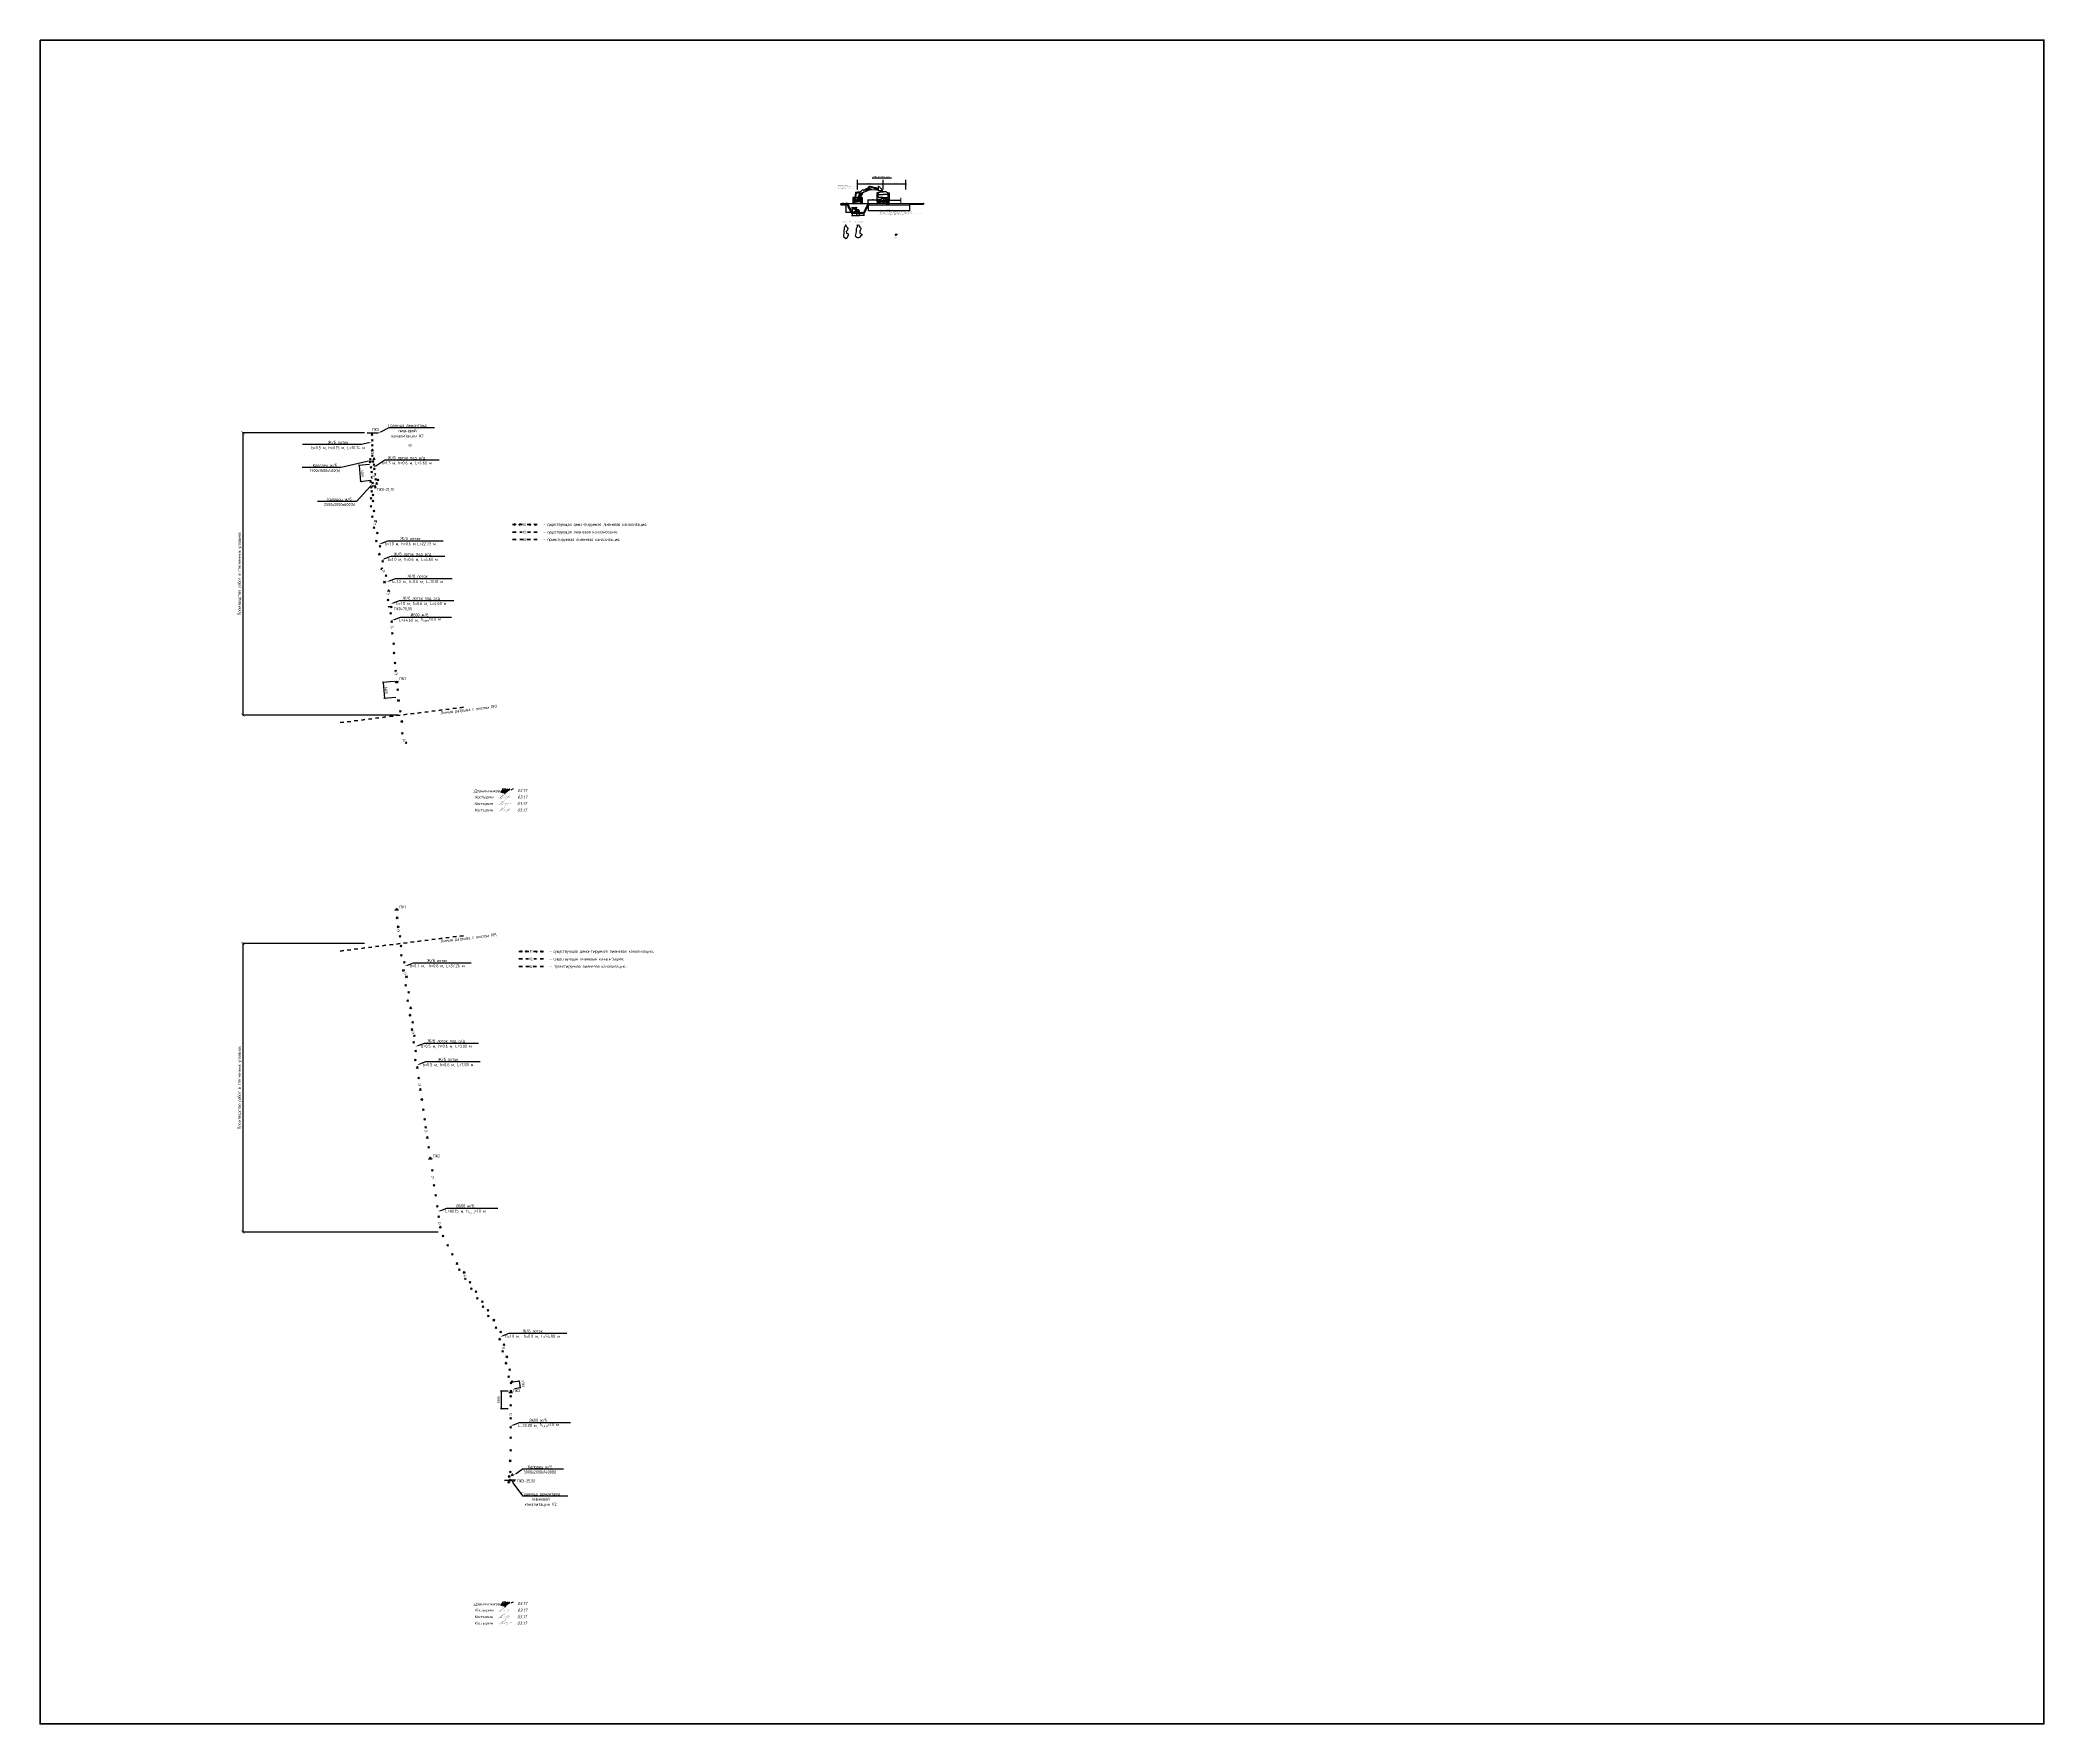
# Model space of a CAD drawing. Header units: millimetres. Extents: x 24859265 to 26550985, y 32092698 to 33532929.
# Drawn here: x 25495414 to 26292795, y 32092698 to 32763025 of the extents above; entities that cross this region are included whole.
import ezdxf
from ezdxf import colors
from ezdxf.entities.mleader import LeaderData, LeaderLine
from ezdxf.math import Vec2, Vec3

# ---------------------------------------------------------------- set-up
doc = ezdxf.new("R2010")
doc.units = ezdxf.units.MM
doc.linetypes.add('DASHED', pattern=[19.05, 12.7, -6.35])
doc.linetypes.add('Штриховая', pattern=[2822.222233, 1411.111116, -1411.111116])
for name, color, linetype, lineweight in [('Text blocks_Ном._пера__28', 7, 'Continuous', 13), ('ВК_Текст', 7, 'Continuous', 25), ('Пикеты', 1, 'Continuous', 60), ('подпись', 7, 'Continuous', 25), ('Труба К2', 7, 'Continuous', 60), ('Труба профиль', 7, 'Continuous', 50)]:
    doc.layers.add(name, color=color, linetype=linetype, lineweight=lineweight)
doc.layers.add('Выноски', color=7, linetype='Continuous')
doc.layers.add('РАМКА', color=7, linetype='Continuous')
doc.styles.add('GOST 2.304', font='GOST_0.TTF')
doc.styles.add('GOST_100', font='cs_gost2304.shx', dxfattribs={"width": 0.7, "height": 300})
doc.styles.add('ISO', font='isocpeur.ttf', dxfattribs={"oblique": 15, "height": 2.5})
doc.styles.get("Standard").update_dxf_attribs({"font": 'arial.ttf'})
doc.dimstyles.new('SPDS', dxfattribs={"dimscale": 100, "dimtxt": 2.5, "dimasz": 2.5, "dimexe": 1.25, "dimexo": 0.625, "dimtad": 1, "dimdec": 0, "dimrnd": 0.001, "dimtxsty": 'GOST 2.304', "dimblk": 'ARCHTICK', "dimblk1": 'ARCHTICK', "dimblk2": 'ARCHTICK', "dimcen": 2.5, "dimdle": 2, "dimadec": 0, "dimazin": 2, "dimtfac": 0.75, "dimtdec": 4, "dimtmove": 1, "dimatfit": 3, "dimfxl": 1, "dimtolj": 1, "dimarcsym": 1})
doc.dimstyles.new('STANDARD$0', dxfattribs={"dimscale": 100, "dimtxt": 2.5, "dimasz": 1, "dimexe": 0.5, "dimexo": 2, "dimgap": 1, "dimtad": 1, "dimdec": 0, "dimzin": 0, "dimdsep": 46, "dimtxsty": 'Standard', "dimblk1": 'OBLIQUE', "dimblk2": 'OBLIQUE', "dimsah": 1, "dimcen": 2, "dimadec": 0, "dimazin": 0, "dimtfac": 1, "dimtdec": 4, "dimtofl": 0, "dimtmove": 2, "dimatfit": 3, "dimldrblk": 'OBLIQUE', "dimfxl": 1, "dimtolj": 1, "dimtzin": 0, "dimarcsym": 0})
picture_1 = doc.add_image_def('image5.jpg', size_in_pixel=(382, 337))
pattern_1 = [(45, (25624228.38, 32670842.97), (2e-14, 359.21024), [254, -254]), (45, (25624161.03, 32670910.33), (2e-14, 359.21024), [254, -254]), (45, (25624093.68, 32670977.68), (2e-14, 359.21024), [254, -254]), (135, (25624093.68, 32671022.58), (-359.21024, 2e-14), [254, -254]), (135, (25624161.03, 32671089.93), (-359.21024, 2e-14), [254, -254]), (135, (25624228.38, 32671157.28), (-359.21024, 2e-14), [254, -254])]

# ---------------------------------------------------------------- blocks, each defined once
blk = doc.blocks.new('*U4')
at = {"color": 255}
blk.add_wipeout([(-200, 125), (200, 125), (200, -125), (-200, -125)], dxfattribs=at)
at = {"layer": 'ВК_Текст', "insert": (0, 0), "char_height": 250, "attachment_point": 5, "style": 'GOST_100'}
blk.add_mtext('К2', dxfattribs=at)
blk = doc.blocks.new('cross')
for p, q in [((-343, 343), (343, -343)), ((-343, -343), (343, 343))]:
    blk.add_line(p, q)
blk = doc.blocks.new('_ArchTick')
at = {"color": 0, "linetype": 'ByBlock', "const_width": 0.15}
blk.add_lwpolyline([(-0.5, -0.5), (0.5, 0.5)], dxfattribs=at)
blk = doc.blocks.new('*D8')
at = {"color": 0, "lineweight": -2, "transparency": 16777216}
for p, q in [((25683725, 32228914), (25686240, 32229294)), ((25684137, 32226183), (25686652, 32226563)), ((25685993, 32229256), (25686405, 32226525))]:
    blk.add_line(p, q, dxfattribs=at)
at = {"color": 0, "lineweight": -2, "transparency": 16777216, "xscale": 750.0000000000001, "yscale": 750.0000000000001, "zscale": 750.0000000000001}
for p, rotation in [((25685993, 32229256), 98.57885961178786), ((25686405, 32226525), 278.5788596117878)]:
    blk.add_blockref('_ArchTick', p, dxfattribs=dict(at, rotation=rotation))
at = {"color": 0, "transparency": 16777216, "insert": (25687683, 32228115), "char_height": 1000, "attachment_point": 5, "rotation": 278.57886, "style": 'GOST 2.304'}
blk.add_mtext('\\A1;2762', dxfattribs=at)
blk = doc.blocks.new('_Oblique')
at = {"color": 0, "linetype": 'ByBlock', "lineweight": -2}
blk.add_line((-0.5, -0.5), (0.5, 0.5), dxfattribs=at)
blk = doc.blocks.new('*D9')
at = {"color": 0, "lineweight": -2, "transparency": 16777216}
for p, q in [((25624562, 32606698), (25575900, 32606698)), ((25576150, 32606698), (25576150, 32494332)), ((25637929, 32494332), (25575900, 32494332))]:
    blk.add_line(p, q, dxfattribs=at)
at = {"color": 0, "lineweight": -2, "transparency": 16777216, "xscale": 1250, "yscale": 1250, "zscale": 1250}
for p, rotation in [((25576150, 32606698), 90), ((25576150, 32494332), 270)]:
    blk.add_blockref('_ArchTick', p, dxfattribs=dict(at, rotation=rotation))
at = {"color": 0, "transparency": 16777216, "insert": (25574846, 32550515), "char_height": 1250, "attachment_point": 5, "rotation": 90, "style": 'GOST 2.304'}
blk.add_mtext('\\A1;Производство работ в стесненных условиях', dxfattribs=at)
blk = doc.blocks.new('*D10')
at = {"color": 0, "lineweight": -2, "transparency": 16777216}
for p, q in [((25624562, 32403406), (25575900, 32403406)), ((25576150, 32403406), (25576150, 32288469)), ((25653865, 32288469), (25575900, 32288469))]:
    blk.add_line(p, q, dxfattribs=at)
at = {"color": 0, "lineweight": -2, "transparency": 16777216, "xscale": 1250, "yscale": 1250, "zscale": 1250}
for p, rotation in [((25576150, 32403406), 90), ((25576150, 32288469), 270)]:
    blk.add_blockref('_ArchTick', p, dxfattribs=dict(at, rotation=rotation))
at = {"color": 0, "transparency": 16777216, "insert": (25574846, 32345938), "char_height": 1250, "attachment_point": 5, "rotation": 90, "style": 'GOST 2.304'}
blk.add_mtext('\\A1;Производство работ в стесненных условиях', dxfattribs=at)
blk = doc.blocks.new('hdsgth')
at = {"color": 255}
blk.add_wipeout([(-1038, 533), (1038, 533), (1038, -533), (-1038, -533)], dxfattribs=at)
at = {"layer": 'ВК_Текст', "insert": (51, 25), "char_height": 1066.7, "attachment_point": 5, "rotation": 359.991257, "style": 'GOST_100'}
blk.add_mtext('К2c', dxfattribs=at)
blk = doc.blocks.new('Косов')
at = {"layer": 'подпись', "color": 5, "lineweight": 30, "const_width": 0.0751}
blk.add_lwpolyline([(0, 0), (-0.1, -0.2), (-0.1, -0.4), (-0.2, -0.5), (-0.3, -0.6), (-0.3, -0.8), (-0.4, -0.9), (-0.4, -1), (-0.5, -1.1), (-0.5, -1.2), (-0.6, -1.3), (-0.6, -1.3), (-0.7, -1.4), (-0.8, -1.5), (-0.9, -1.6), (-1, -1.7), (-1.1, -1.8), (-1.2, -1.9), (-1.4, -2.1), (-1.6, -2.2), (-1.8, -2.3), (-1.9, -2.4), (-2.1, -2.5), (-2.3, -2.7), (-2.5, -2.8), (-2.7, -2.9), (-2.8, -3), (-2.9, -3.1), (-2.9, -3.1), (-2.9, -3.1), (-2.7, -3), (-2.5, -2.8), (-2, -2.6), (-1.5, -2.2), (-0.8, -1.8), (-0.1, -1.3), (0.6, -0.8), (1.2, -0.4), (1.8, 0), (2.1, 0.2), (2.3, 0.4), (2.2, 0.3), (1.8, 0.1), (1.4, -0.1), (0.8, -0.5), (0.1, -0.9), (-0.5, -1.3), (-1.1, -1.7), (-1.5, -2.1), (-1.8, -2.4), (-1.9, -2.6), (-1.9, -2.7), (-1.8, -2.8), (-1.7, -2.8), (-1.5, -2.9), (-1.2, -2.8), (-1, -2.8), (-0.8, -2.8), (-0.7, -2.7), (-0.6, -2.7), (-0.5, -2.6), (-0.4, -2.6), (-0.3, -2.5), (-0.3, -2.5), (-0.3, -2.4), (-0.2, -2.4), (-0.2, -2.4), (-0.2, -2.3), (-0.2, -2.3), (-0.2, -2.3), (-0.2, -2.3), (-0.2, -2.4), (-0.2, -2.4), (-0.2, -2.4), (-0.2, -2.5), (-0.2, -2.5), (-0.2, -2.5), (-0.2, -2.6), (-0.2, -2.6), (-0.2, -2.6), (-0.2, -2.6), (-0.2, -2.6), (-0.2, -2.5), (-0.2, -2.5), (-0.2, -2.4), (-0.3, -2.4), (-0.3, -2.4), (-0.3, -2.3), (-0.3, -2.3), (-0.3, -2.3), (-0.3, -2.3), (-0.3, -2.3), (-0.2, -2.4), (-0.2, -2.4), (-0.1, -2.4), (0, -2.4), (0.2, -2.4), (0.4, -2.3), (0.6, -2.3), (0.8, -2.2), (1, -2.1), (1.2, -2), (1.4, -2), (1.5, -1.9), (1.6, -1.9), (1.6, -1.9), (1.5, -2), (1.5, -2), (1.4, -2.1), (1.3, -2.2), (1.2, -2.2), (1.2, -2.2), (1.2, -2.3), (1.3, -2.2), (1.5, -2.2), (1.7, -2.1), (2, -2), (2.2, -1.9), (2.5, -1.9), (2.6, -1.8), (2.8, -1.8), (2.8, -1.8), (2.8, -1.8), (2.8, -1.8), (2.8, -1.9), (2.7, -1.9), (2.7, -2), (2.7, -2), (2.8, -1.9), (3, -1.9), (3.3, -1.7), (3.6, -1.6), (3.9, -1.5), (4.2, -1.3), (4.5, -1.2), (4.7, -1.1), (4.9, -1.1), (5, -1.1), (5, -1.2), (4.9, -1.3), (4.8, -1.5), (4.6, -1.6), (4.4, -1.8), (4.2, -2.1), (3.9, -2.3), (3.7, -2.5), (3.4, -2.7), (3.1, -2.9), (2.9, -3.1), (2.6, -3.2), (2.4, -3.4), (2.2, -3.5), (2.1, -3.6), (1.9, -3.7), (1.8, -3.7), (1.8, -3.8), (1.8, -3.7), (1.9, -3.7), (2, -3.6), (2.2, -3.5), (2.4, -3.3), (2.8, -3.1), (3.2, -2.9), (3.6, -2.6), (4.1, -2.4), (4.7, -2.2), (5.3, -2), (5.9, -1.9), (6.5, -1.9)], dxfattribs=at)
blk = doc.blocks.new('Драничников')
at = {"layer": 'подпись', "color": 5, "lineweight": 30}
for points in [[(1.9, 2), (0.9, 1.1), (0.3, 0.6), (0, 0.2), (-0.1, 0), (0, 0), (0.2, 0), (0.4, 0.1), (0.7, 0.3), (1, 0.4), (1.2, 0.5), (1.5, 0.6), (1.7, 0.7), (1.9, 0.8), (2.1, 0.9), (2.3, 1), (2.4, 1.1), (2.6, 1.2), (2.8, 1.3), (2.9, 1.4), (3, 1.5), (3.2, 1.6), (3.3, 1.6), (3.4, 1.7), (3.5, 1.8), (3.6, 1.9), (3.7, 1.9), (3.8, 2), (3.9, 2.1), (4, 2.1), (4, 2.2), (4.1, 2.2), (4.1, 2.3), (4.2, 2.3), (4.2, 2.3), (4.2, 2.4), (4.2, 2.4), (4.3, 2.4), (4.3, 2.4), (4.3, 2.5), (4.3, 2.5), (4.3, 2.5), (4.3, 2.5), (4.3, 2.5), (4.2, 2.6), (4.2, 2.6), (4.2, 2.6), (4.2, 2.6), (4.2, 2.6), (4.2, 2.6), (4.1, 2.6), (4.1, 2.6), (4.1, 2.6), (4, 2.6), (3.9, 2.6), (3.8, 2.6), (3.7, 2.6), (3.6, 2.6), (3.4, 2.6), (3.2, 2.6), (2.9, 2.6), (2.6, 2.6), (2.2, 2.6), (1.7, 2.5), (1.1, 2.5)], [(5.3, 2.6), (5.5, 2.6), (5.7, 2.6), (5.9, 2.6), (6, 2.6), (6.1, 2.6), (6.1, 2.6), (6.2, 2.6), (6.2, 2.5), (6.2, 2.5), (6.2, 2.5), (6.3, 2.5), (6.3, 2.5), (6.3, 2.5), (6.3, 2.5), (6.3, 2.5), (6.3, 2.4), (6.3, 2.4), (6.3, 2.4), (6.3, 2.4), (6.2, 2.3), (6.2, 2.3), (6.1, 2.2), (6, 2.2), (5.9, 2.1), (5.8, 2), (5.6, 1.9), (5.4, 1.9), (5.2, 1.8), (5, 1.7), (4.8, 1.6), (4.6, 1.5), (4.5, 1.4), (4.4, 1.3), (4.3, 1.3), (4.3, 1.2), (4.2, 1.2), (4.2, 1.2), (4.2, 1.2), (4.2, 1.1), (4.3, 1.1), (4.3, 1.1), (4.3, 1.1), (4.3, 1.1), (4.4, 1), (4.4, 1), (4.4, 1), (4.4, 1), (4.5, 0.9), (4.5, 0.9), (4.5, 0.9), (4.5, 0.8), (4.5, 0.8), (4.5, 0.7), (4.5, 0.7), (4.5, 0.6), (4.5, 0.5), (4.5, 0.5), (4.4, 0.4), (4.4, 0.4), (4.3, 0.3), (4.3, 0.2), (4.2, 0.2), (4.1, 0.1), (4, 0), (3.9, 0), (3.7, -0.1), (3.6, -0.2), (3.4, -0.2), (3.3, -0.3), (3.1, -0.3), (3, -0.4), (2.8, -0.4), (2.7, -0.5), (2.5, -0.5), (2.4, -0.5), (2.3, -0.6), (2.1, -0.6), (2, -0.6), (1.9, -0.6), (1.8, -0.7), (1.8, -0.7), (1.7, -0.7), (1.6, -0.7), (1.6, -0.7), (1.5, -0.7), (1.5, -0.7), (1.5, -0.7), (1.4, -0.7), (1.4, -0.7), (1.4, -0.7), (1.4, -0.7), (1.4, -0.6), (1.4, -0.6), (1.4, -0.6), (1.4, -0.6), (1.4, -0.6), (1.4, -0.6), (1.5, -0.5), (1.5, -0.5), (1.5, -0.5), (1.6, -0.4), (1.7, -0.4), (1.9, -0.3), (2, -0.2), (2.3, -0.2), (2.5, -0.1), (2.8, 0), (3.1, 0.2), (3.4, 0.3), (3.7, 0.4), (4, 0.5), (4.3, 0.6), (4.5, 0.7), (4.8, 0.8), (5, 0.9), (5.2, 1), (5.4, 1.1), (5.6, 1.2), (5.7, 1.2), (5.9, 1.3), (6.1, 1.4), (6.2, 1.4), (6.3, 1.5), (6.5, 1.6), (6.6, 1.6), (6.7, 1.7), (6.9, 1.8), (7, 1.8), (7.1, 1.9), (7.2, 1.9), (7.3, 2), (7.4, 2), (7.5, 2.1), (7.5, 2.1), (7.6, 2.2), (7.7, 2.2), (7.7, 2.3), (7.8, 2.3), (7.8, 2.3), (7.9, 2.4), (7.9, 2.4), (7.9, 2.4), (7.9, 2.4), (7.9, 2.4), (7.9, 2.5), (7.9, 2.5), (7.8, 2.5), (7.8, 2.5), (7.7, 2.5), (7.7, 2.4), (7.6, 2.4), (7.6, 2.4), (7.5, 2.3), (7.4, 2.2), (7.1, 2), (6.8, 1.7), (6.2, 1.2), (5.5, 0.5), (4.4, -0.4), (3, -1.7)], [(9, 2), (11.2, 3.1)]]:
    blk.add_lwpolyline(points, dxfattribs=at)
blk = doc.blocks.new('*D115')
at = {"color": 0, "lineweight": -2, "ltscale": 200, "transparency": 16777216}
for p, q in [((25824741, 32695192), (25841534, 32695192)), ((25824941, 32697960), (25824941, 32695067)), ((25841334, 32697960), (25841334, 32695067))]:
    blk.add_line(p, q, dxfattribs=at)
at = {"color": 0, "lineweight": -2, "ltscale": 200, "transparency": 16777216, "xscale": 250, "yscale": 250, "zscale": 250, "rotation": 180}
blk.add_blockref('_ArchTick', (25824941, 32695192), dxfattribs=at)
at = {"color": 0, "lineweight": -2, "ltscale": 200, "transparency": 16777216, "xscale": 250, "yscale": 250, "zscale": 250}
blk.add_blockref('_ArchTick', (25841334, 32695192), dxfattribs=at)
at = {"color": 0, "ltscale": 200, "transparency": 16777216, "insert": (25833137, 32695415), "char_height": 250, "attachment_point": 5, "style": 'GOST 2.304'}
blk.add_mtext('\\A1;Переменное', dxfattribs=at)
blk = doc.blocks.new('Самосвал')
at = {"ltscale": 200}
for p, q in [((-5429, 5823), (-7274, 5823)), ((-7274, 5823), (-7274, -4423)), ((-5969, 0), (-5969, 5390)), ((-5969, 5390), (-5739, 5390)), ((-5969, 3548), (0, 3548)), ((0, 0), (-5969, 0)), ((-5739, 5390), (-5739, 5823)), ((-5429, 5823), (-4308, 6630)), ((-4308, 6630), (-3155, 6834)), ((-3155, 6834), (-1379, 7030)), ((-2004, -1435), (-2004, 0)), ((-1379, 7030), (0, 7030)), ((1379, 7030), (0, 7030)), ((5969, 3548), (0, 3548)), ((0, 0), (5969, 0)), ((3155, 6834), (1379, 7030)), ((2004, -1435), (2004, 0)), ((4308, 6630), (3155, 6834)), ((5429, 5823), (4308, 6630)), ((5429, 5823), (7274, 5823)), ((5739, 5390), (5739, 5823)), ((5969, 5390), (5739, 5390)), ((5969, 0), (5969, 5390)), ((7274, 5823), (7274, -4423)), ((-7274, -4423), (-6932, -4423)), ((-6932, -4423), (-6932, -1864)), ((-6932, -1864), (-5652, -1864)), ((-6932, -4423), (-6932, -6847)), ((-5652, -6847), (-6932, -6847)), ((-5652, -1864), (-5652, -6847)), ((-5652, -3966), (-4999, -3966)), ((-5652, -4915), (-4999, -4915)), ((-4999, -1864), (-3590, -1864)), ((-4999, -3966), (-4999, -1864)), ((-4999, -4915), (-4999, -6847)), ((-3590, -6847), (-4999, -6847)), ((-4544, -1864), (-4544, -6847)), ((-4053, -1864), (-4053, -6847)), ((-2004, -1435), (-3590, -3530)), ((-3590, -1864), (-3590, -6847)), ((-3590, -3965), (-2679, -3760)), ((-3049, -4925), (-3590, -4925)), ((-2977, -5175), (-3049, -4925)), ((-1903, -5175), (-2977, -5175)), ((-2679, -3760), (-1033, -3760)), ((0, -1435), (-2004, -1435)), ((-1775, -5371), (-1903, -5175)), ((-1033, -5371), (-1775, -5371)), ((-1033, -3760), (-803, -3496)), ((-1033, -3760), (-1033, -5371)), ((-1033, -5371), (-537, -5371)), ((-803, -3496), (0, -3496)), ((-537, -5371), (-537, -5644)), ((-537, -5644), (0, -5644)), ((0, -1435), (2004, -1435)), ((803, -3496), (0, -3496)), ((537, -5644), (0, -5644)), ((1033, -5371), (537, -5371)), ((537, -5371), (537, -5644)), ((1033, -3760), (803, -3496)), ((2679, -3760), (1033, -3760)), ((1033, -3760), (1033, -5371)), ((1033, -5371), (1775, -5371)), ((1775, -5371), (1903, -5175)), ((1903, -5175), (2977, -5175)), ((2004, -1435), (3590, -3530)), ((3590, -3965), (2679, -3760)), ((2977, -5175), (3049, -4925)), ((3049, -4925), (3590, -4925)), ((4999, -1864), (3590, -1864)), ((3590, -1864), (3590, -6847)), ((3590, -6847), (4999, -6847)), ((4053, -1864), (4053, -6847)), ((4544, -1864), (4544, -6847)), ((4999, -3966), (4999, -1864)), ((5652, -3966), (4999, -3966)), ((5652, -4915), (4999, -4915)), ((4999, -4915), (4999, -6847)), ((6932, -1864), (5652, -1864)), ((5652, -1864), (5652, -6847)), ((5652, -6847), (6932, -6847)), ((6932, -4423), (6932, -1864)), ((7274, -4423), (6932, -4423)), ((6932, -4423), (6932, -6847))]:
    blk.add_line(p, q, dxfattribs=at)
blk = doc.blocks.new('ЭО 26-21')
at = {"ltscale": 200}
for p, q in [((-4360, 199), (-6846, 199)), ((-6846, 199), (-6846, -8682)), ((-4360, 0), (-4360, 199)), ((-3997, 0), (-4360, 0)), ((-4294, 0), (-4294, -8682)), ((-3017, 8239), (-3997, 0)), ((-3997, 0), (0, 0)), ((-3907, 0), (-3907, -1914)), ((-3017, 8239), (0, 8239)), ((-1783, 7075), (-2824, 0)), ((0, 7075), (-1783, 7075)), ((-917, -3628), (3212, 6227)), ((3017, 8239), (0, 8239)), ((0, 7075), (1783, 7075)), ((603, 0), (0, 0)), ((665, -3628), (5918, 5942)), ((4091, 1207), (1484, -3628)), ((1783, 7075), (2247, 3922)), ((3017, 8239), (3239, 6372)), ((4839, 83), (3032, -3656)), ((3212, 6227), (11277, 9057)), ((3212, 6227), (3381, 7159)), ((3381, 7159), (4446, 9168)), ((3490, 1518), (5161, 656)), ((4245, 1128), (7014, 6628)), ((4446, 9168), (5468, 9724)), ((8100, 7308), (4808, 838)), ((5161, 656), (4839, 83)), ((4905, 199), (6846, 199)), ((5468, 9724), (7513, 11373)), ((5918, 5942), (10281, 8674)), ((6846, 199), (6846, -8682)), ((7513, 11373), (8589, 11803)), ((8589, 11803), (9486, 11731)), ((9049, 10880), (9049, 10331)), ((9583, 10864), (9049, 10864)), ((9049, 10331), (9583, 10331)), ((9486, 11731), (9950, 11585)), ((9583, 10331), (9583, 10864)), ((9950, 11585), (13343, 13633)), ((9950, 11585), (11117, 10959)), ((10281, 8674), (18827, 11957)), ((11117, 10959), (19041, 12577)), ((11117, 10959), (13912, 12500)), ((13343, 13633), (14318, 13633)), ((13343, 13633), (14057, 12757)), ((13912, 12500), (14201, 13014)), ((14201, 13014), (16996, 14426)), ((14318, 13633), (16484, 14995)), ((16357, 15763), (18424, 16908)), ((16369, 15320), (16357, 15763)), ((16484, 14995), (16369, 15320)), ((19041, 12577), (16484, 14995)), ((17510, 15780), (17037, 15741)), ((17037, 15741), (17037, 15253)), ((17037, 15253), (17510, 15253)), ((17510, 15253), (17510, 15780)), ((18077, 16715), (18077, 15903)), ((18857, 16526), (18077, 16526)), ((18077, 15903), (18857, 15903)), ((18424, 16908), (18883, 16908)), ((18827, 11957), (21485, 11957)), ((18857, 16526), (19217, 16820)), ((18857, 15903), (18857, 16526)), ((18857, 15903), (30246, 11927)), ((18883, 16908), (26779, 14829)), ((19041, 12577), (19790, 13164)), ((19041, 12577), (19226, 11957)), ((19790, 13164), (20499, 12800)), ((20499, 12800), (20499, 11957)), ((21485, 11957), (30282, 11341)), ((27030, 13883), (22154, 14751)), ((26779, 14829), (27266, 15106)), ((31001, 13112), (27030, 13883)), ((27266, 15106), (27663, 15079)), ((27663, 15079), (27737, 14622)), ((27737, 14622), (30911, 13855)), ((30282, 11341), (30242, 10766)), ((30242, 10766), (30977, 10715)), ((30246, 11927), (31007, 12255)), ((30246, 11927), (30282, 11341)), ((31297, 16258), (31001, 16258)), ((31001, 16241), (31001, 10256)), ((31001, 10256), (36273, 10256)), ((32093, 16013), (31297, 16258)), ((33132, 15517), (32093, 16013)), ((33970, 14693), (33132, 15517)), ((34960, 13633), (33970, 14693)), ((35649, 12851), (34960, 13633)), ((36187, 11879), (35649, 12851)), ((36592, 11146), (36187, 11879)), ((36273, 10256), (37109, 9079)), ((37006, 10069), (36592, 11146)), ((37109, 9079), (37006, 10069)), ((-6846, -667), (-6124, -400)), ((-6846, -1583), (-6124, -1317)), ((-6846, -2502), (-6124, -2235)), ((-6846, -3206), (-6124, -2940)), ((-6846, -4131), (-6124, -3865)), ((-6846, -5056), (-6124, -4790)), ((-6846, -5795), (-6124, -5529)), ((-6846, -6692), (-6124, -6425)), ((-6846, -7611), (-6124, -7344)), ((-6846, -8326), (-6124, -8060)), ((-6846, -8682), (-4294, -8682)), ((-6124, -400), (-5254, -400)), ((-6124, -1317), (-5254, -1317)), ((-6124, -2235), (-5254, -2235)), ((-6124, -2940), (-5254, -2940)), ((-6124, -3865), (-5254, -3865)), ((-6124, -4790), (-5254, -4790)), ((-6124, -5529), (-5254, -5529)), ((-6124, -6425), (-5254, -6425)), ((-6124, -7344), (-5254, -7344)), ((-6124, -8060), (-5254, -8060)), ((-5254, -400), (-4294, -667)), ((-5254, -1317), (-4294, -1583)), ((-5254, -2235), (-4294, -2502)), ((-5254, -2940), (-4294, -3206)), ((-5254, -3865), (-4294, -4131)), ((-5254, -4790), (-4294, -5056)), ((-5254, -5529), (-4294, -5795)), ((-5254, -6425), (-4294, -6692)), ((-5254, -7344), (-4294, -7611)), ((-5254, -8060), (-4294, -8326)), ((-4294, -3628), (0, -3628)), ((-4294, -4337), (0, -4337)), ((-4294, -6214), (0, -6214)), ((-3907, -1914), (-3728, -2037)), ((-3728, -2037), (-3728, -3628)), ((-917, -4337), (-917, -3628)), ((-619, -2917), (0, -2917)), ((0, -2917), (665, -3628)), ((4294, -3628), (0, -3628)), ((4294, -4337), (0, -4337)), ((4294, -6214), (0, -6214)), ((665, -3628), (3420, -3628)), ((665, -3628), (665, -4337)), ((2590, -121), (3339, -187)), ((3728, -2217), (3728, -3628)), ((3907, -1914), (3858, -1948)), ((3907, -1847), (3907, -1914)), ((4294, -1046), (4294, -8682)), ((5254, -1317), (4294, -1583)), ((5254, -2235), (4294, -2502)), ((5254, -2940), (4294, -3206)), ((5254, -3865), (4294, -4131)), ((5254, -4790), (4294, -5056)), ((5254, -5529), (4294, -5795)), ((5254, -6425), (4294, -6692)), ((5254, -7344), (4294, -7611)), ((5254, -8060), (4294, -8326)), ((6846, -8682), (4294, -8682)), ((5254, -400), (4506, -608)), ((6124, -400), (5254, -400)), ((6124, -1317), (5254, -1317)), ((6124, -2235), (5254, -2235)), ((6124, -2940), (5254, -2940)), ((6124, -3865), (5254, -3865)), ((6124, -4790), (5254, -4790)), ((6124, -5529), (5254, -5529)), ((6124, -6425), (5254, -6425)), ((6124, -7344), (5254, -7344)), ((6124, -8060), (5254, -8060)), ((6846, -667), (6124, -400)), ((6846, -1583), (6124, -1317)), ((6846, -2502), (6124, -2235)), ((6846, -3206), (6124, -2940)), ((6846, -4131), (6124, -3865)), ((6846, -5056), (6124, -4790)), ((6846, -5795), (6124, -5529)), ((6846, -6692), (6124, -6425)), ((6846, -7611), (6124, -7344)), ((6846, -8326), (6124, -8060))]:
    blk.add_line(p, q, dxfattribs=at)
blk = doc.blocks.new('*D116')
at = {"color": 0, "lineweight": -2, "ltscale": 200, "transparency": 16777216}
for p, q in [((25824741, 32699457), (25828626, 32699457)), ((25824941, 32698085), (25824941, 32699582)), ((25828426, 32698893), (25828426, 32699582))]:
    blk.add_line(p, q, dxfattribs=at)
at = {"color": 0, "lineweight": -2, "ltscale": 200, "transparency": 16777216, "xscale": 250, "yscale": 250, "zscale": 250, "rotation": 180}
blk.add_blockref('_ArchTick', (25824941, 32699457), dxfattribs=at)
at = {"color": 0, "lineweight": -2, "ltscale": 200, "transparency": 16777216, "xscale": 250, "yscale": 250, "zscale": 250}
blk.add_blockref('_ArchTick', (25828426, 32699457), dxfattribs=at)
at = {"color": 0, "ltscale": 200, "transparency": 16777216, "insert": (25826683, 32699644), "char_height": 250, "attachment_point": 5, "style": 'GOST 2.304'}
blk.add_mtext('\\A1;>1500', dxfattribs=at)
blk = doc.blocks.new('*D117')
at = {"color": 0, "lineweight": -2, "ltscale": 200, "transparency": 16777216}
for p, q in [((25818341, 32693180), (25820541, 32693180)), ((25818541, 32694360), (25818541, 32693055)), ((25820341, 32694860), (25820341, 32693055))]:
    blk.add_line(p, q, dxfattribs=at)
at = {"color": 0, "lineweight": -2, "ltscale": 200, "transparency": 16777216, "xscale": 250, "yscale": 250, "zscale": 250, "rotation": 180}
blk.add_blockref('_ArchTick', (25818541, 32693180), dxfattribs=at)
at = {"color": 0, "lineweight": -2, "ltscale": 200, "transparency": 16777216, "xscale": 250, "yscale": 250, "zscale": 250}
blk.add_blockref('_ArchTick', (25820341, 32693180), dxfattribs=at)
at = {"color": 0, "ltscale": 200, "transparency": 16777216, "insert": (25819441, 32693368), "char_height": 250, "attachment_point": 5, "style": 'GOST 2.304'}
blk.add_mtext('\\A1;730', dxfattribs=at)
blk = doc.blocks.new('*D118')
at = {"color": 0, "lineweight": -2, "ltscale": 200, "transparency": 16777216}
for p, q in [((25823341, 32693180), (25821141, 32693180)), ((25821341, 32694860), (25821341, 32693055)), ((25823141, 32694360), (25823141, 32693055))]:
    blk.add_line(p, q, dxfattribs=at)
at = {"color": 0, "lineweight": -2, "ltscale": 200, "transparency": 16777216, "xscale": 250, "yscale": 250, "zscale": 250, "rotation": 180}
blk.add_blockref('_ArchTick', (25821341, 32693180), dxfattribs=at)
at = {"color": 0, "lineweight": -2, "ltscale": 200, "transparency": 16777216, "xscale": 250, "yscale": 250, "zscale": 250}
blk.add_blockref('_ArchTick', (25823141, 32693180), dxfattribs=at)
at = {"color": 0, "ltscale": 200, "transparency": 16777216, "insert": (25822241, 32693368), "char_height": 250, "attachment_point": 5, "style": 'GOST 2.304'}
blk.add_mtext('\\A1;730', dxfattribs=at)
blk = doc.blocks.new('*D119')
at = {"color": 0, "lineweight": -2, "ltscale": 200, "transparency": 16777216}
for p, q in [((25820141, 32693180), (25821541, 32693180)), ((25820341, 32693243), (25820341, 32693305)), ((25821341, 32693243), (25821341, 32693305))]:
    blk.add_line(p, q, dxfattribs=at)
at = {"color": 0, "lineweight": -2, "ltscale": 200, "transparency": 16777216, "xscale": 250, "yscale": 250, "zscale": 250, "rotation": 180}
blk.add_blockref('_ArchTick', (25820341, 32693180), dxfattribs=at)
at = {"color": 0, "lineweight": -2, "ltscale": 200, "transparency": 16777216, "xscale": 250, "yscale": 250, "zscale": 250}
blk.add_blockref('_ArchTick', (25821341, 32693180), dxfattribs=at)
at = {"color": 0, "ltscale": 200, "transparency": 16777216, "insert": (25820841, 32693368), "char_height": 250, "attachment_point": 5, "style": 'GOST 2.304'}
blk.add_mtext('\\A1;600', dxfattribs=at)
blk = doc.blocks.new('*D120')
at = {"color": 0, "lineweight": -2, "ltscale": 200, "transparency": 16777216}
for p, q in [((25816678, 32698023), (25815857, 32698023)), ((25818478, 32694423), (25815857, 32694423)), ((25815982, 32698223), (25815982, 32694223))]:
    blk.add_line(p, q, dxfattribs=at)
at = {"color": 0, "lineweight": -2, "ltscale": 200, "transparency": 16777216, "xscale": 250, "yscale": 250, "zscale": 250}
for p, rotation in [((25815982, 32698023), 90), ((25815982, 32694423), 270)]:
    blk.add_blockref('_ArchTick', p, dxfattribs=dict(at, rotation=rotation))
at = {"color": 0, "ltscale": 200, "transparency": 16777216, "insert": (25815759, 32696223), "char_height": 250, "attachment_point": 5, "rotation": 90, "style": 'GOST 2.304'}
blk.add_mtext('\\A1;Переменная >1.5 м', dxfattribs=at)
blk = doc.blocks.new('*D121')
at = {"color": 0, "lineweight": -2, "ltscale": 200, "transparency": 16777216}
for p, q in [((25818343, 32696428), (25819965, 32696428)), ((25818543, 32696014), (25818543, 32696553)), ((25819765, 32696014), (25819765, 32696553))]:
    blk.add_line(p, q, dxfattribs=at)
at = {"color": 0, "lineweight": -2, "ltscale": 200, "transparency": 16777216, "xscale": 250, "yscale": 250, "zscale": 250, "rotation": 180}
blk.add_blockref('_ArchTick', (25818543, 32696428), dxfattribs=at)
at = {"color": 0, "lineweight": -2, "ltscale": 200, "transparency": 16777216, "xscale": 250, "yscale": 250, "zscale": 250}
blk.add_blockref('_ArchTick', (25819765, 32696428), dxfattribs=at)
at = {"color": 0, "ltscale": 200, "transparency": 16777216, "insert": (25819154, 32696615), "char_height": 250, "attachment_point": 5, "style": 'GOST 2.304'}
blk.add_mtext('\\A1;580', dxfattribs=at)
blk = doc.blocks.new('Ковш')
at = {"ltscale": 200}
for p, q in [((-2934, 2954), (3177, 2954)), ((-2934, 2954), (-2934, -2608)), ((3177, 2954), (3177, -2608)), ((-2934, -2608), (3177, -2608))]:
    blk.add_line(p, q, dxfattribs=at)
for points in [[(-2934, -2608), (-2255, -2608), (-2255, -3367), (-2934, -3367)], [(-1592, -2608), (-914, -2608), (-914, -3367), (-1592, -3367)], [(-217, -2608), (461, -2608), (461, -3367), (-217, -3367)], [(1835, -2608), (1157, -2608), (1157, -3367), (1835, -3367)], [(2499, -2608), (3177, -2608), (3177, -3367), (2499, -3367)]]:
    blk.add_lwpolyline(points, close=True, dxfattribs=at)
blk = doc.blocks.new('*D122')
at = {"color": 0, "lineweight": -2, "ltscale": 200, "transparency": 16777216}
for p, q in [((25819565, 32696428), (25820541, 32696428)), ((25819765, 32695862), (25819765, 32696553)), ((25820341, 32695210), (25820341, 32696553))]:
    blk.add_line(p, q, dxfattribs=at)
at = {"color": 0, "lineweight": -2, "ltscale": 200, "transparency": 16777216, "xscale": 250, "yscale": 250, "zscale": 250, "rotation": 180}
blk.add_blockref('_ArchTick', (25819765, 32696428), dxfattribs=at)
at = {"color": 0, "lineweight": -2, "ltscale": 200, "transparency": 16777216, "xscale": 250, "yscale": 250, "zscale": 250}
blk.add_blockref('_ArchTick', (25820341, 32696428), dxfattribs=at)
at = {"color": 0, "ltscale": 200, "transparency": 16777216, "insert": (25820053, 32696615), "char_height": 250, "attachment_point": 5, "style": 'GOST 2.304'}
blk.add_mtext('\\A1;150', dxfattribs=at)
blk = doc.blocks.new('*U114')
at = {"color": 0, "linetype": 'ByBlock', "lineweight": -2}
for p, q in [((346, 0), (-200, 0)), ((346, 0), (408, 250)), ((408, 250), (533, -250)), ((533, -250), (596, 0)), ((1142, 0), (596, 0))]:
    blk.add_line(p, q, dxfattribs=at)
blk = doc.blocks.new('*D123')
at = {"color": 0, "lineweight": -2, "ltscale": 200, "transparency": 16777216}
for p, q in [((25830650, 32705801), (25840179, 32705801)), ((25830850, 32705544), (25830850, 32705926)), ((25839979, 32705544), (25839979, 32705926))]:
    blk.add_line(p, q, dxfattribs=at)
at = {"color": 0, "lineweight": -2, "ltscale": 200, "transparency": 16777216, "xscale": 250, "yscale": 250, "zscale": 250, "rotation": 180}
blk.add_blockref('_ArchTick', (25830850, 32705801), dxfattribs=at)
at = {"color": 0, "lineweight": -2, "ltscale": 200, "transparency": 16777216, "xscale": 250, "yscale": 250, "zscale": 250}
blk.add_blockref('_ArchTick', (25839979, 32705801), dxfattribs=at)
at = {"color": 0, "ltscale": 200, "transparency": 16777216, "insert": (25835415, 32705989), "char_height": 250, "attachment_point": 5, "style": 'GOST 2.304'}
blk.add_mtext('\\A1;Опасная зона 5м', dxfattribs=at)
blk = doc.blocks.new('*D124')
at = {"color": 0, "lineweight": -2, "ltscale": 200, "transparency": 16777216}
for p, q in [((25820539, 32705801), (25831050, 32705801)), ((25820739, 32705544), (25820739, 32705926)), ((25830850, 32705544), (25830850, 32705926))]:
    blk.add_line(p, q, dxfattribs=at)
at = {"color": 0, "lineweight": -2, "ltscale": 200, "transparency": 16777216, "xscale": 250, "yscale": 250, "zscale": 250, "rotation": 180}
blk.add_blockref('_ArchTick', (25820739, 32705801), dxfattribs=at)
at = {"color": 0, "lineweight": -2, "ltscale": 200, "transparency": 16777216, "xscale": 250, "yscale": 250, "zscale": 250}
blk.add_blockref('_ArchTick', (25830850, 32705801), dxfattribs=at)
at = {"color": 0, "ltscale": 200, "transparency": 16777216, "insert": (25825795, 32706025), "char_height": 250, "attachment_point": 5, "style": 'GOST 2.304'}
blk.add_mtext('\\A1;R раб зоны 5.2 м', dxfattribs=at)
blk = doc.blocks.new('*D125')
at = {"color": 0, "lineweight": -2, "ltscale": 200, "transparency": 16777216}
for p, q in [((25832961, 32699237), (25838081, 32699237)), ((25833161, 32699194), (25833161, 32699112)), ((25837881, 32699194), (25837881, 32699112))]:
    blk.add_line(p, q, dxfattribs=at)
at = {"color": 0, "lineweight": -2, "ltscale": 200, "transparency": 16777216, "xscale": 250, "yscale": 250, "zscale": 250, "rotation": 180}
blk.add_blockref('_ArchTick', (25833161, 32699237), dxfattribs=at)
at = {"color": 0, "lineweight": -2, "ltscale": 200, "transparency": 16777216, "xscale": 250, "yscale": 250, "zscale": 250}
blk.add_blockref('_ArchTick', (25837881, 32699237), dxfattribs=at)
at = {"color": 0, "ltscale": 200, "transparency": 16777216, "insert": (25835521, 32699425), "char_height": 250, "attachment_point": 5, "style": 'GOST 2.304'}
blk.add_mtext('\\A1;2000', dxfattribs=at)
blk = doc.blocks.new('*D129')
at = {"color": 0, "lineweight": -2, "transparency": 16777216}
for p, q in [((25626447, 32594035), (25622103, 32593610)), ((25622351, 32593635), (25622977, 32587232)), ((25627073, 32587632), (25622729, 32587208))]:
    blk.add_line(p, q, dxfattribs=at)
at = {"color": 0, "lineweight": -2, "transparency": 16777216, "xscale": 750.0000000000001, "yscale": 750.0000000000001, "zscale": 750.0000000000001}
for p, rotation in [((25622351, 32593635), 95.58366881333022), ((25622977, 32587232), 275.5836688133302)]:
    blk.add_blockref('_ArchTick', p, dxfattribs=dict(at, rotation=rotation))
at = {"color": 0, "transparency": 16777216, "insert": (25623660, 32590531), "char_height": 1000, "attachment_point": 5, "rotation": 275.583669, "style": 'GOST 2.304'}
blk.add_mtext('\\A1;6500', dxfattribs=at)
blk = doc.blocks.new('*D130')
at = {"color": 0, "lineweight": -2, "transparency": 16777216}
for p, q in [((25636379, 32507668), (25631628, 32507233)), ((25631877, 32507256), (25632457, 32500925)), ((25636958, 32501337), (25632208, 32500902))]:
    blk.add_line(p, q, dxfattribs=at)
at = {"color": 0, "lineweight": -2, "transparency": 16777216, "xscale": 750.0000000000001, "yscale": 750.0000000000001, "zscale": 750.0000000000001}
for p, rotation in [((25631877, 32507256), 95.22796088444771), ((25632457, 32500925), 275.2279608844477)]:
    blk.add_blockref('_ArchTick', p, dxfattribs=dict(at, rotation=rotation))
at = {"color": 0, "transparency": 16777216, "insert": (25633164, 32504181), "char_height": 1000, "attachment_point": 5, "rotation": 275.227961, "style": 'GOST 2.304'}
blk.add_mtext('\\A1;6400', dxfattribs=at)
blk = doc.blocks.new('*D131')
at = {"color": 0, "lineweight": -2, "transparency": 16777216}
for p, q in [((25681710, 32225192), (25678654, 32225214)), ((25678904, 32225213), (25678852, 32218163)), ((25681658, 32218142), (25678602, 32218164))]:
    blk.add_line(p, q, dxfattribs=at)
at = {"color": 0, "lineweight": -2, "transparency": 16777216, "xscale": 750.0000000000001, "yscale": 750.0000000000001, "zscale": 750.0000000000001}
for p, rotation in [((25678904, 32225213), 89.57871432093867), ((25678852, 32218163), 269.5787143209387)]:
    blk.add_blockref('_ArchTick', p, dxfattribs=dict(at, rotation=rotation))
at = {"color": 0, "transparency": 16777216, "insert": (25677878, 32221695), "char_height": 1000, "attachment_point": 5, "rotation": 89.578714, "style": 'GOST 2.304'}
blk.add_mtext('\\A1;6800', dxfattribs=at)

msp = doc.modelspace()

# ---------------------------------------------------------------- hatches: boundary and pattern name
at = {"ltscale": 200}
h = msp.add_hatch(dxfattribs=at)
h.set_pattern_fill('EARTH', color=256, scale=40, angle=45)
h.set_pattern_definition(pattern_1)
h.paths.add_polyline_path([(25816528.1911, 32697480.4832), (25818244.2475, 32694048.3705), (25823377.0424, 32694048.3705), (25825364.1963, 32698022.6783), (25824940.6123, 32698022.6783), (25823140.6123, 32694422.6783), (25820848.2796, 32694422.6783, -0.0076677621), (25820832.945, 32694422.6783), (25818540.6123, 32694422.6783), (25816740.6123, 32698022.6783), (25814073.3756, 32698022.6783), (25814073.3756, 32697480.4832)])
h = msp.add_hatch(dxfattribs=at)
h.set_pattern_fill('ANSI38', color=256, scale=16)
h.set_pattern_definition([(45, (25572395.21, 32662227.61), (-35.921024, 35.921024), []), (135, (25572395.21, 32662227.61), (-107.763073, 35.921024), [127, -76.2])])
h.paths.add_polyline_path([(25820264.1618, 32694422.6783), (25820848.2796, 32694422.6783, -0.4187123115), (25820340.6123, 32694922.6196, -1), (25821340.6123, 32694922.6196, -0.4097290788), (25820848.2796, 32694422.6783), (25821402.8058, 32694422.6783), (25821402.8058, 32694922.6196, 1.0000001936), (25820264.1618, 32694922.6193)])
h = msp.add_hatch(dxfattribs=at)
h.set_pattern_fill('EARTH', color=256, scale=40, angle=45)
h.set_pattern_definition(pattern_1)
h.paths.add_polyline_path([(25841334.3798, 32698022.6783), (25825364.1963, 32698022.6783), (25825093.0987, 32697480.4832), (25841334.3798, 32697480.4832)])
h = msp.add_hatch(dxfattribs=at)
h.set_pattern_fill('ANSI36', color=256, scale=16)
h.set_pattern_definition([(45, (25622367.74, 32667514.097), (26.940768, 98.782817), [127, -25.4, 0, -25.4])])
h.paths.add_polyline_path([(25841334.3798, 32698022.6783), (25841334.3798, 32697679.5897), (25846927.1874, 32697679.5897), (25846927.1874, 32697805.594), (25846836.1074, 32697828.364), (25847018.2674, 32697873.904), (25846927.1874, 32697896.674), (25846927.1874, 32698022.6783)])

# ---------------------------------------------------------------- linework, layer by layer
for p, q in [((25820739.0129, 32703552.4628), (25820739.0129, 32707409.5793)), ((25826527.4468, 32708231.286), (25834172.3131, 32708231.286)), ((25830850.2513, 32703552.4628), (25830850.2513, 32707409.5793)), ((25839978.996, 32703552.4628), (25839978.996, 32707409.5793)), ((25814073.3756, 32698022.6783), (25814073.3756, 32697480.4832)), ((25814073.3756, 32697480.4832), (25816528.1911, 32697480.4832)), ((25816528.1911, 32697480.4832), (25818244.2475, 32694048.3705)), ((25816740.6123, 32698022.6783), (25818540.6123, 32694422.6783)), ((25816962.803, 32698022.6783), (25824940.6123, 32698022.6783)), ((25818244.2475, 32694048.3705), (25823377.0424, 32694048.3705)), ((25820264.1618, 32694422.6783), (25820264.1618, 32694922.6194)), ((25821402.8058, 32694422.6785), (25821402.8058, 32694922.6196)), ((25824940.6123, 32698022.6783), (25823140.6123, 32694422.6783)), ((25825093.0987, 32697480.4832), (25823377.0424, 32694048.3705)), ((25825093.0987, 32697480.4832), (25841334.3798, 32697480.4832)), ((25841334.3798, 32698022.6783), (25846927.1874, 32698022.6783)), ((25841334.3798, 32697679.5897), (25846927.1874, 32697679.5897))]:
    msp.add_line(p, q, dxfattribs=at)
at = {"lineweight": 13, "ltscale": 100}
for p, q in [((25816962.803, 32698022.6783), (25814073.3756, 32698022.6783)), ((25823140.6123, 32694422.6783), (25818540.6123, 32694422.6783)), ((25841334.3798, 32698022.6783), (25824940.6123, 32698022.6783))]:
    msp.add_line(p, q, dxfattribs=at)
at = {"color": 3, "linetype": 'DASHED', "ltscale": 50}
for p, q in [((25821398.9048, 32694922.6196), (25820268.0628, 32694922.6196)), ((25820840.6123, 32695479.2092), (25820840.6123, 32694302.2458))]:
    msp.add_line(p, q, dxfattribs=at)
at = {"lineweight": 20}
for q in [(25837779.5219, 32698022.6783), (25837880.8691, 32700161.4246), (25837982.2163, 32698022.6783)]:
    msp.add_line((25837880.8691, 32698245.1758), q, dxfattribs=at)
msp.add_line((25841334.3798, 32698022.6783), (25841334.3798, 32697679.5897))
at = {"color": 240, "lineweight": 70, "true_color": 0xed1f24}
msp.add_line((25633929.0852, 32537405.4923), (25635375.884, 32537523.94), dxfattribs=at)
at = {"color": 1, "linetype": 'Штриховая', "lineweight": 50}
msp.add_line((25663867.1412, 32497400.8539), (25614733.0662, 32491275.8244), dxfattribs=at)
at = {"lineweight": 30, "ltscale": 200}
msp.add_circle((25820840.6123, 32694922.6196), 500, dxfattribs=at)
at = {"ltscale": 200}
msp.add_arc((25820833.4838, 32694922.6196), 569.322, 0, 180.0000224116, dxfattribs=at)
at = {"layer": 'Пикеты', "color": 240, "lineweight": 70, "true_color": 0xed1f24}
msp.add_line((25625562.0149, 32606697.9236), (25629914.7966, 32606561.5316), dxfattribs=at)
at = {"layer": 'Пикеты'}
for p, q in [((25636594.4841, 32416621.3214), (25638041.283, 32416739.769)), ((25649975.7591, 32317494.7618), (25651414.4247, 32317688.406)), ((25681985.3167, 32224693.0276), (25683436.9141, 32224681.994)), ((25680278.5834, 32189559.9519), (25684618.98, 32189915.2948))]:
    msp.add_line(p, q, dxfattribs=at)
at = {"layer": 'Труба К2', "linetype": 'Штриховая'}
for p, q in [((25683448.545, 32570142.4026), (25693210.0602, 32570142.4026)), ((25683448.545, 32567147.5207), (25693210.0602, 32567147.5207)), ((25685950.6973, 32400204.0872), (25695712.2125, 32400204.0872)), ((25685950.6973, 32397209.2054), (25695712.2125, 32397209.2054))]:
    msp.add_line(p, q, dxfattribs=at)

# ---------------------------------------------------------------- block references
for name, p, xscale, yscale, zscale in [('ЭО 26-21', (25820694.0964, 32700338.0081), 0.2666666666666667, 0.2666666666666667, 0.2666666666666667), ('Ковш', (25819129.6951, 32695208.7602), 0.2, 0.2, 0.2)]:
    msp.add_blockref(name, p, dxfattribs=dict(xscale=xscale, yscale=yscale, zscale=zscale))
at = {"lineweight": 35, "ltscale": 200, "xscale": 0.3333333333333333, "yscale": 0.3333333333333333, "zscale": 0.3333333333333333}
msp.add_blockref('Самосвал', (25830850.2513, 32700304.862), dxfattribs=at)
at = {"xscale": 0.36432, "yscale": 0.36432, "zscale": 0.36432, "rotation": 90}
msp.add_blockref('*U114', (25846927.1874, 32697706.1599), dxfattribs=at)
at = {"color": 1}
for p, xscale, yscale, zscale in [((25835727.8778, 32684728.5604), 106.48, 106.48, 106.48), ((25835756.4112, 32685251.2197), 106.48, 106.48, 106.48), ((25835775.4334, 32684234.3264), 106.48, 106.48, 106.48), ((25679479.791, 32462737.9966), 532.4000000000002, 532.4000000000002, 532.4000000000002), ((25679337.1242, 32460124.7005), 532.4000000000002, 532.4000000000002, 532.4000000000002), ((25679574.9022, 32457653.5305), 532.4000000000002, 532.4000000000002, 532.4000000000002), ((25679337.1242, 32136438.7019), 532.4000000000002, 532.4000000000002, 532.4000000000002), ((25679479.791, 32139051.998), 532.4000000000002, 532.4000000000002, 532.4000000000002), ((25679574.9022, 32133967.5319), 532.4000000000002, 532.4000000000002, 532.4000000000002)]:
    msp.add_blockref('Косов', p, dxfattribs=dict(at, xscale=xscale, yscale=yscale, zscale=zscale))
for p in [(25627494.5763, 32605947.1776), (25627127.8019, 32592947.1121), (25627373.4175, 32591077.7822), (25627543.4416, 32588962.9774), (25628469.2293, 32592248.4819), (25628695.9659, 32590095.9), (25626966.3075, 32587283.7364), (25627262.4564, 32584939.6225), (25627331.7929, 32583383.0759), (25627751.2993, 32586697.1152), (25627902.8236, 32581920.6547), (25628861.6683, 32584963.2956), (25628922.6647, 32588132.1527), (25629359.2304, 32586502.3536), (25629892.2758, 32587887.5197), (25627046.2586, 32580565.2432), (25627063.6212, 32577405.1132), (25627636.0166, 32573302.9053), (25627850.1294, 32579489.3387), (25628285.6336, 32575549.2862), (25628257.846, 32568893.1023), (25628891.6168, 32571450.5486), (25629620.2373, 32566825.0939), (25629175.2177, 32563661.8544), (25630384.9096, 32558363.762), (25630699.0656, 32561467.4065), (25631400.7323, 32552521.4468), (25631771.6388, 32555520.04), (25633019.2402, 32549800.2991), (25632474.6324, 32547331.6011), (25634142.7638, 32543779.0274), (25633841.6866, 32540109.7719), (25634932.9492, 32534792.3356), (25635155.2884, 32537367.1158), (25635277.3949, 32531443.68), (25635613.273, 32526801.4584), (25636083.7676, 32522788.7375), (25636303.3773, 32519026.817), (25636683.9128, 32515073.9315), (25636903.8637, 32511839.4151), (25637343.7654, 32507411.591), (25637656.405, 32504378.0895), (25638031.4057, 32500227.9171), (25638791.491, 32495782.3983), (25639359.9817, 32491773.7145), (25639600.0625, 32487066.8472), (25641023.7535, 32483304.2567), (25637515.685, 32413604.2943), (25637897.9264, 32410038.7502), (25638587.8791, 32406209.4697), (25639075.471, 32402410.3217), (25639192.346, 32398639.5195), (25640025.9378, 32392712.5104), (25640379.1784, 32395881.1958), (25641214.6657, 32390143.8461), (25640893.3827, 32386740.3542), (25642082.1107, 32383979.0414), (25641699.6418, 32380569.176), (25642600.7504, 32374844.1267), (25642922.602, 32377770.9792), (25643419.0268, 32369146.633), (25643681.0951, 32371967.4549), (25644328.5513, 32366701.8141), (25644106.2121, 32364075.7538), (25644844.3479, 32360618.7141), (25644792.3739, 32356983.6798), (25645581.1567, 32354015.597), (25646059.7262, 32349851.8873), (25646734.7426, 32345247.9068), (25647325.9032, 32341376.915), (25647919.5279, 32337257.2529), (25648451.8909, 32333429.8278), (25648849.9405, 32330162.791), (25649494.1744, 32326157.7492), (25650050.6858, 32322198.9713), (25650682.3337, 32317966.7505), (25651483.7783, 32313031.1411), (25652207.9254, 32307101.3662), (25652831.8777, 32303125.2715), (25653444.4951, 32298774.7026), (25654037.2858, 32294660.5208), (25654695.9632, 32290447.5925), (25655707.4643, 32286922.4025), (25657587.8888, 32283229.8004), (25659442.5348, 32279592.3095), (25661293.1246, 32275992.4584), (25662284.4957, 32273548.5157), (25664168.1425, 32272425.6259), (25664583.2135, 32269961.8067), (25666510.1151, 32268533.0225), (25667069.5454, 32265944.6363), (25668872.1418, 32264743.6323), (25669452.1191, 32262138.8056), (25671439.7137, 32260840.498), (25671686.5424, 32258763.2129), (25673627.9254, 32257317.2322), (25673810.1184, 32255054.3248), (25675983.28, 32253519.699), (25676884.0095, 32250484.2562), (25678298.9055, 32245860.0729), (25678656.809, 32248686.4781), (25679505.7162, 32241069.9892), (25680028.1469, 32243722.3338), (25681156.5987, 32238835.3245), (25680801.3489, 32236308.2856), (25681853.3373, 32230987.6367), (25682313.8618, 32233686.3655), (25682722.147, 32223145.5666), (25682801.0746, 32225182.8584), (25682822.0764, 32228394.6122), (25683223.7275, 32228950.4996), (25682691.9711, 32214372.3103), (25682701.1073, 32219549.8041), (25682628.2073, 32206682.1909), (25682628.738, 32210791.4766), (25682619.6018, 32201605.7628), (25682067.1468, 32191284.5152), (25682484.4166, 32197486.0664), (25682508.8682, 32193002.152), (25683339.3135, 32191856.6542), (25681876.3104, 32188953.595), (25682448.7817, 32189737.6234), (25683848.1726, 32189589.2974)]:
    msp.add_blockref('cross', p)
at = {"layer": 'ВК_Текст', "xscale": 4.266666666666672, "yscale": 4.266666666666672, "zscale": 4.266666666666672, "rotation": 90.26955510629573}
msp.add_blockref('*U4', (25627640.8074, 32598719.3485), dxfattribs=at)
at = {"layer": 'Пикеты'}
msp.add_blockref('cross', (25637287.2803, 32417006.2572), dxfattribs=at)
at = {"layer": 'подпись', "color": 1, "ltscale": 100}
for p, xscale, yscale, zscale in [((25835623.5755, 32685436.4826), 89.60000000000001, 89.60000000000001, 89.60000000000001), ((25678815.6126, 32463664.3116), 448, 448, 448), ((25678815.6126, 32139978.313), 448, 448, 448)]:
    msp.add_blockref('Драничников', p, dxfattribs=dict(at, xscale=xscale, yscale=yscale, zscale=zscale))

# ---------------------------------------------------------------- texts
at = {"color": 250, "lineweight": 30, "style": 'GOST 2.304'}
for s, height, p in [('Организация демонтажных работ', 350, (25826685.6386, 32708509.4926)), ('Характеристика ЭО 2621:', 250, (25812810.3131, 32704981.4214)), ('1) ширина режущей кромки 580 мм', 250, (25812810.3131, 32704487.243)), ('2) наибольший радиус копания 5200 мм', 250, (25812810.3131, 32703987.7551))]:
    msp.add_text(s, height=height, dxfattribs=at).set_placement(p)
for rotation, p in [(296.5799278073, (25817682.8216, 32696409.3855)), (63.4200721927, (25823681.3943, 32695775.7797))]:
    msp.add_text('n 1:0.5', height=200, rotation=rotation, dxfattribs=at).set_placement(p)
at = {"ltscale": 200, "char_height": 240, "attachment_point": 1, "style": 'GOST 2.304'}
for s, width, heights, insert in [('По всей длинне трассы отметка лотка трубы колеблется в диапазоне высот от 0.5 до 2.5 м.\\PМиниманое расстояние от кромки откоса автодороги до края траншеи не менее 1м.\\PДля выемки грунта при демонтаже применяется эксковатор одноковшовый дизельный на пневмоходу ЭО 2621 с объемом ковша V=0.25 м.куб. (ширина режущей кромки 580 мм).', 14270.230138, [5161.2948], (25829436.5976, 32694769.7242)), ('\\pi514.13;Подъем трубы по схеме\\P\\pi1049;"удавка" стопа\\P\\pi1611.3;Q=4 т', 3925.403736, [1231.21], (25814155.1432, 32690924.781)), ('\\pi514.13;Подъем трубы по схеме\\P\\pi633.79;двухветвевого стопа\\P\\pi1611.3;Q=8 т', 3925.403736, [1231.21], (25819021.866, 32690924.781))]:
    msp.add_mtext_dynamic_manual_height_columns(s, width=width, gutter_width=5000, heights=heights, dxfattribs=dict(at, insert=insert))
at = {"char_height": 1250, "attachment_point": 1, "rotation": 6.7011401106, "style": 'GOST 2.304'}
for s, insert in [('Линия разрыва с листом №2', (25654686.0579, 32495827.5137)), ('Линия разрыва с листом №1', (25654686.0579, 32404923.0551))]:
    msp.add_mtext_dynamic_manual_height_columns(s, width=25694.825879, gutter_width=12.5, heights=[0], dxfattribs=dict(at, insert=insert))
at = {"layer": 'Text blocks_Ном._пера__28', "style": 'GOST 2.304'}
for s, p in [('- существующая демонтируемая ливневая канализация;', (25695700.9824, 32569624.8582)), ('- существующая ливневая канализация;', (25695700.9824, 32566629.9764)), ('- проектируемая ливневая канализация;', (25695700.9824, 32563635.0946)), ('ПК0+70,00', (25636220.3336, 32536025.0471)), ('- существующая демонтируемая ливневая канализация;', (25698203.1347, 32399686.5429)), ('- существующая ливневая канализация;', (25698203.1347, 32396691.6611)), ('- проектируемая ливневая канализация;', (25698203.1347, 32393696.7793))]:
    msp.add_text(s, height=1200, dxfattribs=at).set_placement(p)
at = {"layer": 'Пикеты', "style": 'GOST 2.304'}
for s, p in [('ПК0', (25627540.766, 32607414.0771)), ('ПК1', (25638423.0267, 32417314.2099)), ('ПК2', (25651800.235, 32318225.2486)), ('ПК3', (25683647.1822, 32224803.7525)), ('ПК3+35,00', (25685228.2734, 32188864.6473))]:
    msp.add_text(s, height=1200, dxfattribs=at).set_placement(p)
at = {"layer": 'РАМКА', "style": 'ISO', "oblique": 15}
for s, height, p in [('Драничников', 1120, (25667904.3505, 32463584.0146)), ('Костырин', 1120, (25668395.8159, 32461140.4382)), ('03.17', 1200, (25685353.9103, 32463686.2763)), ('03.17', 1200, (25685422.4955, 32461061.0593)), ('Костырин', 1120, (25668253.1491, 32458527.1421)), ('Костырин', 1120, (25668253.1491, 32455961.3113)), ('03.17', 1200, (25685279.8287, 32458447.7631)), ('03.17', 1200, (25685279.8287, 32455881.9323)), ('Драничников', 1120, (25667904.3505, 32139898.016)), ('Костырин', 1120, (25668253.1491, 32134841.1435)), ('Костырин', 1120, (25668395.8159, 32137454.4396)), ('03.17', 1200, (25685279.8287, 32134761.7645)), ('03.17', 1200, (25685353.9103, 32140000.2777)), ('03.17', 1200, (25685422.4955, 32137375.0607)), ('Костырин', 1120, (25668253.1491, 32132275.3127)), ('03.17', 1200, (25685279.8287, 32132195.9337))]:
    msp.add_text(s, height=height, dxfattribs=at).set_placement(p)

# ---------------------------------------------------------------- dimensions: what is measured, and where the dimension line sits
at = {"ltscale": 200}
for base, p1, p2, text, override, picture, middle in [((25830850.2513, 32705801.0896), (25820739.0129, 32705481.021), (25830850.2513, 32705481.021), 'R раб зоны 5.2 м', {"dimscale": 100, "dimtxt": 2.5, "dimtxsty": 'GOST 2.304'}, '*D124', (25825794.6321, 32706024.5081)), ((25839978.996, 32705801.0896), (25830850.2513, 32705481.021), (25839978.996, 32705481.021), 'Опасная зона 5м', {"dimscale": 100, "dimtxt": 2.5, "dimtxsty": 'GOST 2.304'}, '*D123', (25835414.6236, 32705988.947)), ((25820340.6123, 32693180.2165), (25818540.6123, 32694422.6783), (25820340.6123, 32694922.6196), '730', {"dimscale": 100, "dimtxt": 2.5, "dimtxsty": 'GOST 2.304'}, '*D117', (25819440.6123, 32693367.8058)), ((25819765.1007, 32696427.5737), (25818542.9911, 32695951.4358), (25819765.1007, 32695951.4358), '580', {"dimscale": 100, "dimtxt": 2.5, "dimtxsty": 'GOST 2.304'}, '*D121', (25819154.0459, 32696615.163)), ((25820340.6123, 32696427.5737), (25819765.1007, 32695799.6351), (25820340.6123, 32695147.7141), '150', {"dimscale": 100, "dimtxt": 2.5, "dimtxsty": 'GOST 2.304'}, '*D122', (25820052.8565, 32696615.163)), ((25821340.6123, 32693180.2165), (25820340.6123, 32693180.2165), (25821340.6123, 32693180.2165), '600', {"dimscale": 100, "dimtxt": 2.5, "dimtxsty": 'GOST 2.304'}, '*D119', (25820840.6123, 32693367.8952)), ((25828425.5521, 32699456.5363), (25824940.6123, 32698022.6783), (25828425.5521, 32698830.5846), '>1500', {"dimscale": 100, "dimtxt": 2.5, "dimtxsty": 'GOST 2.304'}, '*D116', (25826683.0822, 32699644.1256)), ((25841334.3798, 32695192.1463), (25824940.6123, 32698022.6783), (25841334.3798, 32698022.6783), 'Переменное', {"dimscale": 100, "dimtxt": 2.5, "dimtxsty": 'GOST 2.304'}, '*D115', (25833137.496, 32695415.4755)), ((25837880.8691, 32699237.4042), (25833160.8279, 32699256.9798), (25837880.8691, 32699256.9798), '2000', {"dimscale": 100}, '*D125', (25835520.8485, 32699425.0829))]:
    dim = msp.add_linear_dim(base=base, p1=p1, p2=p2, text=text, dimstyle='SPDS', override=override, dxfattribs=at)
    dim.commit()
    dim.dimension.update_dxf_attribs({"geometry": picture, "text_midpoint": middle})
for base, p1, p2, angle, text, picture, middle in [((25815982.0723, 32694422.6783), (25816740.6123, 32698022.6783), (25818540.6123, 32694422.6783), 90, 'Переменная >1.5 м', '*D120', (25815758.7431, 32696222.6783)), ((25821340.6123, 32693180.2165), (25823140.6123, 32694422.6783), (25821340.6123, 32694922.6196), 180, '730', '*D118', (25822240.6123, 32693367.8058))]:
    dim = msp.add_linear_dim(base=base, p1=p1, p2=p2, angle=angle, text=text, dimstyle='SPDS', override={"dimscale": 100, "dimtxt": 2.5, "dimtxsty": 'GOST 2.304'}, dxfattribs=at)
    dim.commit()
    dim.dimension.update_dxf_attribs({"geometry": picture, "text_midpoint": middle})
dim = msp.add_aligned_dim(p1=(25682736.6158, 32228765.1834), p2=(25683148.635, 32226034.0183), distance=3292.9449, dimstyle='STANDARD$0', override={"dimscale": 500, "dimtxt": 2, "dimasz": 1.5, "dimtxsty": 'GOST 2.304', "dimblk1": 'ArchTick', "dimblk2": 'ArchTick'})
dim.commit()
dim.dimension.update_dxf_attribs({"geometry": '*D8', "text_midpoint": (25687682.6512, 32228114.6735)})

# ---------------------------------------------------------------- pictures from other files: only their frames are drawn
image = msp.add_image(picture_1, insert=(25814504.4378, 32684069.8331), size_in_units=(6738.0556, 5944.3056))
image.set_boundary_path([(80.541666, 38.428383), (46.697234, 100.903386), (35.146782, 294.321905), (83.407535, 335.378777), (114.11898, 321.826001), (135.258132, 287.944137), (155.599643, 255.656598), (141.240893, 230.544225), (105.743301, 227.753961), (104.147712, 170.75259), (133.263878, 141.255472), (135.779058, 111.868074), (121.395855, 89.507664), (98.223141, 71.140207), (95.825889, 55.56788), (91.031385, 37.599749), (80.541666, 38.428383)])
image = msp.add_image(picture_1, insert=(25816150.3754, 32684227.1143), size_in_units=(6738.0556, 5944.3056))
image.set_boundary_path([(245.15287, 46.278198), (285.312799, 38.752679), (290.960348, 67.600264), (310.41291, 93.312412), (334.257907, 117.770072), (326.727843, 161.041606), (307.902683, 172.329805), (308.530394, 228.7708), (354.965275, 250.093023), (351.827954, 275.805015), (326.727843, 294.618575), (305.392764, 324.720491), (281.547767, 334.127271), (258.330482, 334.127271), (218.797954, 311.550873), (215.032922, 287.093214), (236.995403, 196.160378), (235.740289, 123.414172), (262.095205, 62.583409), (245.15287, 46.278198)])

# ---------------------------------------------------------------- leaders
at = {"layer": 'Выноски', "color": 0, "lineweight": -2}
ml = msp.add_multileader_mtext('Standard', dxfattribs=at)
ml.set_content('{\\C0;Колодец ж/б\\P3000х2000х1400(h)}', color=5, style='GOST 2.304')
ml.set_leader_properties(lineweight=-3)
ml.build(insert=Vec2(0, 0))
ml.multileader.update_dxf_attribs({"text_left_attachment_type": 6, "text_right_attachment_type": 6, "dogleg_length": 1, "arrow_head_size": 1250, "scale": 500})
ctx = ml.context
ctx.base_point, ctx.scale, ctx.char_height, ctx.arrow_head_size, ctx.landing_gap_size, ctx.plane_origin = Vec3(25687438.9878, 32194205.6737), 500, 1250, 1250, 900, Vec3(25682410.1994, 32186336.2083)
ctx.left_attachment, ctx.right_attachment, ctx.text_align_type = 6, 6, 1
notes = []
notes.append((ctx, [(0, (1, 1, 0), (25687339.1401, 32194205.6737), (1, 0), 99.8478, [(1, [(25683829.4068, 32191682.2685)], 0, [])])]))
ctx.mtext.insert, ctx.mtext.alignment, ctx.mtext.flow_direction = Vec3(25694324.5132, 32195705.6737), 2, 5
ml = msp.add_multileader_mtext('Standard', dxfattribs=at)
ml.set_content('{\\C0;Граница демонтажа\\Pливневой\\Pканализации К2}', color=5, style='GOST 2.304')
ml.set_leader_properties(lineweight=-3)
ml.build(insert=Vec2(0, 0))
ml.multileader.update_dxf_attribs({"text_left_attachment_type": 6, "text_right_attachment_type": 6, "dogleg_length": 1, "arrow_head_size": 1250, "scale": 500})
ctx = ml.context
ctx.base_point, ctx.scale, ctx.char_height, ctx.arrow_head_size, ctx.landing_gap_size, ctx.plane_origin = Vec3(25687456.7475, 32183437.9039, -193576), 500, 1250, 1250, 900, Vec3(25695145.0617, 32182731.5468, -193576)
ctx.left_attachment, ctx.right_attachment, ctx.text_align_type = 6, 6, 1
notes.append((ctx, [(0, (1, 1, 0), (25687356.8997, 32183437.9039, -193576), (1, 0), 99.8478, [(1, [(25682870.9039, 32189751.5386, -193576)], 0, [])])]))
ctx.mtext.insert, ctx.mtext.alignment, ctx.mtext.flow_direction = Vec3(25694599.1528, 32184937.9039, -193576), 2, 5
for ctx, leaders in notes:
    for number, flags, end, landing, length, lines in leaders:
        leader = LeaderData()
        leader.index, (leader.has_last_leader_line, leader.has_dogleg_vector, leader.attachment_direction) = number, flags
        leader.last_leader_point, leader.dogleg_vector, leader.dogleg_length = Vec3(end), Vec3(landing), length
        for number, points, colour, breaks in lines:
            line = LeaderLine()
            line.index, line.vertices, line.color, line.breaks = number, Vec3.list(points), colors.encode_raw_color(colour), breaks
            leader.lines.append(line)
        ctx.leaders.append(leader)

# ---------------------------------------------------------------- next in the draw order: block references
for p in [(25627576.6503, 32603718.3711), (25627588.3264, 32601731.3803), (25627646.5554, 32599771.8935), (25627646.5554, 32597525.3064), (25626725.4306, 32595108.3868), (25626855.081, 32596109.5613), (25627825.6778, 32595347.5568), (25628269.3325, 32596309.7859)]:
    msp.add_blockref('cross', p)
at = {"layer": 'ВК_Текст'}
for p, xscale, yscale, zscale, rotation in [((25628131.961, 32589534.1946), 4.266666666666672, 4.266666666666672, 4.266666666666672, 95.91712045897565), ((25628634.0864, 32570428.4119), 4.266666666666672, 4.266666666666672, 4.266666666666672, 98.31846090259685), ((25632112.9653, 32551649.8038), 4.266666666666672, 4.266666666666672, 4.266666666666672, 100.0455763607351), ((25633881.6662, 32542556.6056), 4.266666666666672, 4.266666666666672, 4.266666666666672, 99.75558397993865), ((25635478.8178, 32529353.6714), 4.266666666666672, 4.266666666666672, 4.266666666666672, 95.3981783868961), ((25637018.5119, 32510699.1163), 4.266666666666672, 4.266666666666672, 4.266666666666672, 93.78905413209323), ((25640264.0198, 32484324.9946), 4.266666666666672, 4.266666666666672, 4.266666666666672, 96.67588509768737), ((25638103.4748, 32408448.1457), 4.266666666666674, 4.266666666666674, 4.266666666666674, 98.58023269869653), ((25640598.3365, 32391420.4783), 4.266666666666672, 4.266666666666672, 4.266666666666672, 97.12920724593644), ((25643888.7966, 32367823.1094), 4.266666666666672, 4.266666666666672, 4.266666666666672, 98.00192400974863), ((25646393.5553, 32347109.5435), 4.266666666666674, 4.266666666666674, 4.266666666666674, 97.33044849013005), ((25648990.9468, 32328727.4875), 4.26666666666667, 4.26666666666667, 4.26666666666667, 96.83472394722435), ((25651681.4665, 32310349.9204), 4.26666666666667, 4.26666666666667, 4.26666666666667, 97.2722889234666), ((25654282.7491, 32292044.4802), 4.266666666666672, 4.266666666666672, 4.266666666666672, 98.71925770153071), ((25664434.3829, 32271034.3148), 4.266666666666672, 4.266666666666672, 4.266666666666672, 305.7229738227686), ((25679879.2004, 32242313.3974), 4.266666666666672, 4.266666666666672, 4.266666666666672, 286.6226223718689), ((25682597.5684, 32216048.5111), 4.266666666666672, 4.266666666666672, 4.266666666666672, 268.4084857159073)]:
    msp.add_blockref('*U4', p, dxfattribs=dict(at, xscale=xscale, yscale=yscale, zscale=zscale, rotation=rotation))
at = {"layer": 'ВК_Текст', "xscale": 4.266666666666672, "yscale": 4.266666666666672, "zscale": 4.266666666666672}
for p in [(25688329.3026, 32570142.4026), (25688329.2212, 32564152.6389), (25690831.4549, 32400204.0872), (25690831.3735, 32394214.3236)]:
    msp.add_blockref('*U4', p, dxfattribs=at)

# ---------------------------------------------------------------- next in the draw order: leaders
at = {"layer": 'Выноски', "color": 0, "lineweight": -2}
ml = msp.add_multileader_mtext('Standard', dxfattribs=at)
ml.set_content('{\\C0;Граница демонтажа\\Pливневой\\Pканализации К2}', color=5, style='GOST 2.304')
ml.set_leader_properties(lineweight=-3)
ml.build(insert=Vec2(0, 0))
ml.multileader.update_dxf_attribs({"text_left_attachment_type": 6, "text_right_attachment_type": 6, "dogleg_length": 1, "arrow_head_size": 1250, "scale": 500})
ctx = ml.context
ctx.base_point, ctx.scale, ctx.char_height, ctx.arrow_head_size, ctx.landing_gap_size, ctx.plane_origin = Vec3(25634442.4325, 32608738.2622, -193576), 500, 1250, 1250, 900, Vec3(25637309.9068, 32604082.0951, -193576)
ctx.left_attachment, ctx.right_attachment, ctx.text_align_type = 6, 6, 1
notes = []
notes.append((ctx, [(0, (1, 1, 0), (25634342.5847, 32608738.2622, -193576), (1, 0), 99.8478, [(1, [(25629855.5617, 32606563.3877, -193576)], 0, [])])]))
ctx.mtext.insert, ctx.mtext.alignment, ctx.mtext.flow_direction = Vec3(25641584.8378, 32610238.2622, -193576), 2, 5
for ctx, leaders in notes:
    for number, flags, end, landing, length, lines in leaders:
        leader = LeaderData()
        leader.index, (leader.has_last_leader_line, leader.has_dogleg_vector, leader.attachment_direction) = number, flags
        leader.last_leader_point, leader.dogleg_vector, leader.dogleg_length = Vec3(end), Vec3(landing), length
        for number, points, colour, breaks in lines:
            line = LeaderLine()
            line.index, line.vertices, line.color, line.breaks = number, Vec3.list(points), colors.encode_raw_color(colour), breaks
            leader.lines.append(line)
        ctx.leaders.append(leader)

# ---------------------------------------------------------------- next in the draw order: linework, layer by layer
for p, q in [((25684468.0731, 32570409.3773, 72631.9876), (25683852.7029, 32569875.358, -72639.1611)), ((25684427.3977, 32569834.6825, 72631.9876), (25683893.3784, 32570450.0527, -72639.1611)), ((25686577.1964, 32570409.3773, 72643.8218), (25685961.8263, 32569875.358, -72627.3269)), ((25686536.521, 32569834.6825, 72643.8218), (25686002.5017, 32570450.0527, -72627.3269)), ((25690081.4088, 32570409.3773, 72643.8218), (25690696.7789, 32569875.358, -72627.3269)), ((25690122.0842, 32569834.6825, 72643.8218), (25690656.1035, 32570450.0527, -72627.3269)), ((25692190.5321, 32570409.3773, 72631.9876), (25692805.9023, 32569875.358, -72639.1611)), ((25692231.2075, 32569834.6825, 72631.9876), (25692765.2268, 32570450.0527, -72639.1611)), ((25686970.2254, 32400471.0619, 72631.9876), (25686354.8552, 32399937.0427, -72639.1611)), ((25686929.55, 32399896.3672, 72631.9876), (25686395.5307, 32400511.7374, -72639.1611)), ((25689079.3487, 32400471.0619, 72643.8218), (25688463.9785, 32399937.0427, -72627.3269)), ((25689038.6733, 32399896.3672, 72643.8218), (25688504.654, 32400511.7374, -72627.3269)), ((25692583.5611, 32400471.0619, 72643.8218), (25693198.9312, 32399937.0427, -72627.3269)), ((25692624.2365, 32399896.3672, 72643.8218), (25693158.2558, 32400511.7374, -72627.3269)), ((25694692.6844, 32400471.0619, 72631.9876), (25695308.0545, 32399937.0427, -72639.1611)), ((25694733.3598, 32399896.3672, 72631.9876), (25695267.3791, 32400511.7374, -72639.1611))]:
    msp.add_line(p, q)
at = {"color": 1, "linetype": 'Штриховая', "lineweight": 50}
msp.add_line((25663867.1412, 32406496.3954), (25614733.0662, 32400371.3658), dxfattribs=at)
at = {"layer": 'Пикеты'}
for p, q in [((25627529.4425, 32585442.6768), (25628976.2413, 32585561.1244)), ((25636594.4841, 32507525.78), (25638041.283, 32507644.2276))]:
    msp.add_line(p, q, dxfattribs=at)

# ---------------------------------------------------------------- next in the draw order: block references
msp.add_blockref('cross', (25628274.2987, 32594004.2052))

# ---------------------------------------------------------------- next in the draw order: texts
at = {"layer": 'Пикеты', "style": 'GOST 2.304'}
for s, p in [('ПК0+21,15', (25629538.7857, 32583539.4707)), ('ПК1', (25638423.0267, 32508218.6685))]:
    msp.add_text(s, height=1200, dxfattribs=at).set_placement(p)

# ---------------------------------------------------------------- next in the draw order: dimensions: what is measured, and where the dimension line sits
for base, p1, p2, picture, middle in [((25576149.6577, 32494332.2572), (25625562.0149, 32606697.9236), (25638929.4358, 32494332.2572), '*D9', (25574845.5119, 32550515.0904)), ((25576149.6577, 32288469.4201), (25625562.0149, 32403406.1476), (25654865.083, 32288469.4201), '*D10', (25574845.5119, 32345937.7839))]:
    dim = msp.add_linear_dim(base=base, p1=p1, p2=p2, angle=90, text='Производство работ в стесненных условиях', dimstyle='STANDARD$0', override={"dimscale": 500, "dimasz": 2.5, "dimtxsty": 'GOST 2.304', "dimblk1": 'ArchTick', "dimblk2": 'ArchTick'})
    dim.commit()
    dim.dimension.update_dxf_attribs({"geometry": picture, "text_midpoint": middle})
for p1, p2, distance, text, picture, middle in [((25627441.9563, 32594132.3175), (25628067.905, 32587729.6075), -5114.777, '6500', '*D129', (25623660.389, 32590530.6674)), ((25637374.9048, 32507758.7283), (25637954.1771, 32501427.8291), -5520.4215, '6400', '*D130', (25633163.636, 32504181.4495)), ((25682710.288, 32225184.6115), (25682658.4501, 32218134.6608), -3806.0942, '6800', '*D131', (25677877.69, 32221694.9795))]:
    dim = msp.add_aligned_dim(p1=p1, p2=p2, distance=distance, text=text, dimstyle='STANDARD$0', override={"dimscale": 500, "dimtxt": 2, "dimasz": 1.5, "dimtxsty": 'GOST 2.304', "dimblk1": 'ArchTick', "dimblk2": 'ArchTick'})
    dim.commit()
    dim.dimension.update_dxf_attribs({"geometry": picture, "text_midpoint": middle})

# ---------------------------------------------------------------- next in the draw order: leaders
at = {"layer": 'Выноски', "color": 0, "lineweight": -2}
ml = msp.add_multileader_mtext('Standard', dxfattribs=at)
ml.set_content('{\\C0;Ж/б лоток\\Pb=0.5 м, h=0.15 м, L=10.74 м}', color=5, style='GOST 2.304')
ml.set_leader_properties(lineweight=-3)
ml.build(insert=Vec2(0, 0))
ml.multileader.update_dxf_attribs({"text_left_attachment_type": 6, "text_right_attachment_type": 6, "dogleg_length": 1, "arrow_head_size": 1250, "scale": 500})
ctx = ml.context
ctx.base_point, ctx.scale, ctx.char_height, ctx.arrow_head_size, ctx.landing_gap_size, ctx.plane_origin = Vec3(25604857.5469, 32601991.7994, -4000), 500, 1250, 1250, 900, Vec3(25601411.5439, 32595809.0507, -4000)
ctx.left_attachment, ctx.right_attachment, ctx.text_align_type = 6, 6, 1
notes = []
notes.append((ctx, [(1, (1, 1, 0), (25623327.266, 32601991.7994, -4000), (-1, 0), 99.8478, [(1, [(25627376.9402, 32602980.7837, -4000)], 0, [])])]))
ctx.mtext.insert, ctx.mtext.alignment, ctx.mtext.flow_direction = Vec3(25614042.4826, 32603491.7994, -4000), 2, 5
ml = msp.add_multileader_mtext('Standard', dxfattribs=at)
ml.set_content('{\\C0;Ж/б лоток под а/д\\Pb=1.3 м, h=0.6 м, L=9.60 м}', color=5, style='GOST 2.304')
ml.set_leader_properties(lineweight=-3)
ml.build(insert=Vec2(0, 0))
ml.multileader.update_dxf_attribs({"text_left_attachment_type": 6, "text_right_attachment_type": 6, "dogleg_length": 1, "arrow_head_size": 1250, "scale": 500})
ctx = ml.context
ctx.base_point, ctx.scale, ctx.char_height, ctx.arrow_head_size, ctx.landing_gap_size, ctx.plane_origin = Vec3(25632719.189, 32595893.2921), 500, 1250, 1250, 900, Vec3(25601258.3031, 32584737.4523)
ctx.left_attachment, ctx.right_attachment, ctx.text_align_type = 6, 6, 1
notes.append((ctx, [(0, (1, 1, 0), (25632619.3412, 32595893.2921), (1, 0), 99.8478, [(1, [(25627941.9841, 32592793.6667)], 0, [])])]))
ctx.mtext.insert, ctx.mtext.alignment, ctx.mtext.flow_direction = Vec3(25641278.6779, 32597393.2921), 2, 5
ml = msp.add_multileader_mtext('Standard', dxfattribs=at)
ml.set_content('{\\C0;Колодец ж/б\\P1500х1600х400(h)}', color=5, style='GOST 2.304')
ml.set_leader_properties(lineweight=-3)
ml.build(insert=Vec2(0, 0))
ml.multileader.update_dxf_attribs({"text_left_attachment_type": 6, "text_right_attachment_type": 6, "dogleg_length": 1, "arrow_head_size": 1250, "scale": 500})
ctx = ml.context
ctx.base_point, ctx.scale, ctx.char_height, ctx.arrow_head_size, ctx.landing_gap_size, ctx.plane_origin = Vec3(25602378.1528, 32592857.5598), 500, 1250, 1250, 900, Vec3(25600816.0086, 32588432.9945)
ctx.left_attachment, ctx.right_attachment, ctx.text_align_type = 6, 6, 1
notes.append((ctx, [(1, (1, 1, 0), (25615175.9634, 32592857.5598), (-1, 0), 99.8478, [(1, [(25626781.4049, 32595604.7275)], 0, [])])]))
ctx.mtext.insert, ctx.mtext.alignment, ctx.mtext.flow_direction = Vec3(25608727.1342, 32594357.5598), 2, 5
ml = msp.add_multileader_mtext('Standard', dxfattribs=at)
ml.set_content('{\\C0;Колодец ж/б\\P2500х2000х600(h)}', color=5, style='GOST 2.304')
ml.set_leader_properties(lineweight=-3)
ml.build(insert=Vec2(0, 0))
ml.multileader.update_dxf_attribs({"text_left_attachment_type": 6, "text_right_attachment_type": 6, "dogleg_length": 1, "arrow_head_size": 1250, "scale": 500})
ctx = ml.context
ctx.base_point, ctx.scale, ctx.char_height, ctx.arrow_head_size, ctx.landing_gap_size, ctx.plane_origin = Vec3(25607941.8392, 32579368.0653), 500, 1250, 1250, 900, Vec3(25601834.7504, 32579612.1859)
ctx.left_attachment, ctx.right_attachment, ctx.text_align_type = 6, 6, 1
notes.append((ctx, [(1, (1, 1, 0), (25621275.747, 32579368.0653), (-1, 0), 99.8478, [(1, [(25627697.0178, 32586425.4895)], 0, [])])]))
ctx.mtext.insert, ctx.mtext.alignment, ctx.mtext.flow_direction = Vec3(25614558.8692, 32580868.0653), 2, 5
ml = msp.add_multileader_mtext('Standard', dxfattribs=at)
ml.set_content('{\\C0;Ж/б лоток\\Pb=1.0 м, h=0.6 м L=22.73 м}', color=5, style='GOST 2.304')
ml.set_leader_properties(lineweight=-3)
ml.build(insert=Vec2(0, 0))
ml.multileader.update_dxf_attribs({"text_left_attachment_type": 6, "text_right_attachment_type": 6, "dogleg_length": 1, "arrow_head_size": 1250, "scale": 500})
ctx = ml.context
ctx.base_point, ctx.scale, ctx.char_height, ctx.arrow_head_size, ctx.landing_gap_size, ctx.plane_origin = Vec3(25633913.5348, 32563724.7585), 500, 1250, 1250, 900, Vec3(25603570.1376, 32554260.0036)
ctx.left_attachment, ctx.right_attachment, ctx.text_align_type = 6, 6, 1
notes.append((ctx, [(0, (1, 1, 0), (25633813.687, 32563724.7585), (1, 0), 99.8478, [(1, [(25630253.8186, 32562316.218)], 0, [])])]))
ctx.mtext.insert, ctx.mtext.alignment, ctx.mtext.flow_direction = Vec3(25642741.0723, 32565224.7585), 2, 5
ml = msp.add_multileader_mtext('Standard', dxfattribs=at)
ml.set_content('{\\C0;Ж/б лоток под а/д\\Pb=1.0 м, h=0.6 м, L=4.60 м}', color=5, style='GOST 2.304')
ml.set_leader_properties(lineweight=-3)
ml.build(insert=Vec2(0, 0))
ml.multileader.update_dxf_attribs({"text_left_attachment_type": 6, "text_right_attachment_type": 6, "dogleg_length": 1, "arrow_head_size": 1250, "scale": 500})
ctx = ml.context
ctx.base_point, ctx.scale, ctx.char_height, ctx.arrow_head_size, ctx.landing_gap_size, ctx.plane_origin = Vec3(25635061.2447, 32557534.8033), 500, 1250, 1250, 900, Vec3(25604717.8475, 32548070.0484)
ctx.left_attachment, ctx.right_attachment, ctx.text_align_type = 6, 6, 1
notes.append((ctx, [(0, (1, 1, 0), (25634961.3969, 32557534.8033), (1, 0), 99.8478, [(1, [(25631401.5284, 32556126.2628)], 0, [])])]))
ctx.mtext.insert, ctx.mtext.alignment, ctx.mtext.flow_direction = Vec3(25643665.4083, 32559034.8033), 2, 5
ml = msp.add_multileader_mtext('Standard', dxfattribs=at)
ml.set_content('{\\C0;Ж/б лоток\\Pb=1.0 м, h=0.6 м, L=13.10 м}', color=5, style='GOST 2.304')
ml.set_leader_properties(lineweight=-3)
ml.build(insert=Vec2(0, 0))
ml.multileader.update_dxf_attribs({"text_left_attachment_type": 6, "text_right_attachment_type": 6, "dogleg_length": 1, "arrow_head_size": 1250, "scale": 500})
ctx = ml.context
ctx.base_point, ctx.scale, ctx.char_height, ctx.arrow_head_size, ctx.landing_gap_size, ctx.plane_origin = Vec3(25636936.0965, 32548706.1094), 500, 1250, 1250, 900, Vec3(25606592.6993, 32539241.3546)
ctx.left_attachment, ctx.right_attachment, ctx.text_align_type = 6, 6, 1
notes.append((ctx, [(0, (1, 1, 0), (25636836.2487, 32548706.1094), (1, 0), 99.8478, [(1, [(25633276.3803, 32547297.5689)], 0, [])])]))
ctx.mtext.insert, ctx.mtext.alignment, ctx.mtext.flow_direction = Vec3(25645629.6097, 32550206.1094), 2, 5
ml = msp.add_multileader_mtext('Standard', dxfattribs=at)
ml.set_content('{\\C0;Ж/б лоток под а/д\\Pb=1.0 м, h=0.6 м, L=4.60 м}', color=5, style='GOST 2.304')
ml.set_leader_properties(lineweight=-3)
ml.build(insert=Vec2(0, 0))
ml.multileader.update_dxf_attribs({"text_left_attachment_type": 6, "text_right_attachment_type": 6, "dogleg_length": 1, "arrow_head_size": 1250, "scale": 500})
ctx = ml.context
ctx.base_point, ctx.scale, ctx.char_height, ctx.arrow_head_size, ctx.landing_gap_size, ctx.plane_origin = Vec3(25638537.2038, 32539961.1818), 500, 1250, 1250, 900, Vec3(25608193.8067, 32530496.4269)
ctx.left_attachment, ctx.right_attachment, ctx.text_align_type = 6, 6, 1
notes.append((ctx, [(0, (1, 1, 0), (25638437.3561, 32539961.1818), (1, 0), 99.8478, [(1, [(25634877.4876, 32538552.6412)], 0, [])])]))
ctx.mtext.insert, ctx.mtext.alignment, ctx.mtext.flow_direction = Vec3(25647141.3675, 32541461.1818), 2, 5
ml = msp.add_multileader_mtext('Standard', dxfattribs=at)
ml.set_content('{\\C0;%%C600 ж/б.\\PL=44.60 м, \\A1;h\\H0.7x;\\S^ загл;\\H1.4286x;=0.8 м}', color=5, style='GOST 2.304')
ml.set_leader_properties(lineweight=-3)
ml.build(insert=Vec2(0, 0))
ml.multileader.update_dxf_attribs({"text_left_attachment_type": 6, "text_right_attachment_type": 6, "dogleg_length": 1, "arrow_head_size": 1250, "scale": 500})
ctx = ml.context
ctx.base_point, ctx.scale, ctx.char_height, ctx.arrow_head_size, ctx.landing_gap_size, ctx.plane_origin = Vec3(25638907.6554, 32533329.633), 500, 1250, 1250, 900, Vec3(25608564.2582, 32523864.8781)
ctx.left_attachment, ctx.right_attachment, ctx.text_align_type = 6, 6, 1
notes.append((ctx, [(0, (1, 1, 0), (25638807.8076, 32533329.633), (1, 0), 99.8478, [(1, [(25635247.9392, 32531921.0924)], 0, [])])]))
ctx.mtext.insert, ctx.mtext.alignment, ctx.mtext.flow_direction = Vec3(25646568.5969, 32534829.638), 2, 5
ml = msp.add_multileader_mtext('Standard', dxfattribs=at)
ml.set_content('{\\C0;Ж/б лоток \\Pb=0.7 м,  h=0.6 м, L=37.26 м}', color=5, style='GOST 2.304')
ml.set_leader_properties(lineweight=-3)
ml.build(insert=Vec2(0, 0))
ml.multileader.update_dxf_attribs({"text_left_attachment_type": 6, "text_right_attachment_type": 6, "dogleg_length": 1, "arrow_head_size": 1250, "scale": 500})
ctx = ml.context
ctx.base_point, ctx.scale, ctx.char_height, ctx.arrow_head_size, ctx.landing_gap_size, ctx.plane_origin = Vec3(25644106.7905, 32395732.6228), 500, 1250, 1250, 900, Vec3(25613763.3934, 32386267.868)
ctx.left_attachment, ctx.right_attachment, ctx.text_align_type = 6, 6, 1
notes.append((ctx, [(0, (1, 1, 0), (25644006.9427, 32395732.6228), (1, 0), 99.8478, [(1, [(25640447.0743, 32394324.0823)], 0, [])])]))
ctx.mtext.insert, ctx.mtext.alignment, ctx.mtext.flow_direction = Vec3(25653456.5761, 32397232.6228), 2, 5
ml = msp.add_multileader_mtext('Standard', dxfattribs=at)
ml.set_content('{\\C0;Ж/б лоток под а/д \\Pb=0.5 м, h=0.6 м, L=3.00 м}', color=5, style='GOST 2.304')
ml.set_leader_properties(lineweight=-3)
ml.build(insert=Vec2(0, 0))
ml.multileader.update_dxf_attribs({"text_left_attachment_type": 6, "text_right_attachment_type": 6, "dogleg_length": 1, "arrow_head_size": 1250, "scale": 500})
ctx = ml.context
ctx.base_point, ctx.scale, ctx.char_height, ctx.arrow_head_size, ctx.landing_gap_size, ctx.plane_origin = Vec3(25648422.3686, 32363741.0617), 500, 1250, 1250, 900, Vec3(25618078.9715, 32354276.3068)
ctx.left_attachment, ctx.right_attachment, ctx.text_align_type = 6, 6, 1
notes.append((ctx, [(0, (1, 1, 0), (25648322.5209, 32363741.0617), (1, 0), 99.8478, [(1, [(25644762.6524, 32362332.5212)], 0, [])])]))
ctx.mtext.insert, ctx.mtext.alignment, ctx.mtext.flow_direction = Vec3(25657071.2071, 32365241.0617), 2, 5
ml = msp.add_multileader_mtext('Standard', dxfattribs=at)
ml.set_content('{\\C0;Ж/б лоток  \\Pb=0.5 м, h=0.6 м, L=7.80 м}', color=5, style='GOST 2.304')
ml.set_leader_properties(lineweight=-3)
ml.build(insert=Vec2(0, 0))
ml.multileader.update_dxf_attribs({"text_left_attachment_type": 6, "text_right_attachment_type": 6, "dogleg_length": 1, "arrow_head_size": 1250, "scale": 500})
ctx = ml.context
ctx.base_point, ctx.scale, ctx.char_height, ctx.arrow_head_size, ctx.landing_gap_size, ctx.plane_origin = Vec3(25649082.0696, 32356359.2418), 500, 1250, 1250, 900, Vec3(25618738.6724, 32346894.487)
ctx.left_attachment, ctx.right_attachment, ctx.text_align_type = 6, 6, 1
notes.append((ctx, [(0, (1, 1, 0), (25648982.2218, 32356359.2418), (1, 0), 99.8478, [(1, [(25645422.3534, 32354950.7013)], 0, [])])]))
ctx.mtext.insert, ctx.mtext.alignment, ctx.mtext.flow_direction = Vec3(25657775.5828, 32357859.2418), 2, 5
ml = msp.add_multileader_mtext('Standard', dxfattribs=at)
ml.set_content('\\A1;{\\C0;%%C600 ж/б.\\PL=80.15 м, h\\H0.7x;\\S^ загл;\\H1.4286x;=1.0 м}', color=5, style='GOST 2.304')
ml.set_leader_properties(lineweight=-3)
ml.build(insert=Vec2(0, 0))
ml.multileader.update_dxf_attribs({"text_left_attachment_type": 6, "text_right_attachment_type": 6, "dogleg_length": 1, "arrow_head_size": 1250, "scale": 500})
ctx = ml.context
ctx.base_point, ctx.scale, ctx.char_height, ctx.arrow_head_size, ctx.landing_gap_size, ctx.plane_origin = Vec3(25657362.337, 32298063.7141), 500, 1250, 1250, 900, Vec3(25627018.9399, 32288598.9593)
ctx.left_attachment, ctx.right_attachment, ctx.text_align_type = 6, 6, 1
notes.append((ctx, [(0, (1, 1, 0), (25657262.4893, 32298063.7141), (1, 0), 99.8478, [(1, [(25653702.6208, 32296655.1736)], 0, [])])]))
ctx.mtext.insert, ctx.mtext.alignment, ctx.mtext.flow_direction = Vec3(25664710.5525, 32299563.7191), 2, 5
ml = msp.add_multileader_mtext('Standard', dxfattribs=at)
ml.set_content('{\\C0;Ж/б лоток  \\Pb=1.0 м,  h=0.8 м, L=54.88 м}', color=5, style='GOST 2.304')
ml.set_leader_properties(lineweight=-3)
ml.build(insert=Vec2(0, 0))
ml.multileader.update_dxf_attribs({"text_left_attachment_type": 6, "text_right_attachment_type": 6, "dogleg_length": 1, "arrow_head_size": 1250, "scale": 500})
ctx = ml.context
ctx.base_point, ctx.scale, ctx.char_height, ctx.arrow_head_size, ctx.landing_gap_size, ctx.plane_origin = Vec3(25682222.6987, 32248236.8909), 500, 1250, 1250, 900, Vec3(25651879.3015, 32238772.1361)
ctx.left_attachment, ctx.right_attachment, ctx.text_align_type = 6, 6, 1
notes.append((ctx, [(0, (1, 1, 0), (25682122.8509, 32248236.8909), (1, 0), 99.8478, [(1, [(25678562.9825, 32246828.3504)], 0, [])])]))
ctx.mtext.insert, ctx.mtext.alignment, ctx.mtext.flow_direction = Vec3(25691438.46, 32249736.8909), 2, 5
ml = msp.add_multileader_mtext('Standard', dxfattribs=at)
ml.set_content('{\\C0;%%C600 ж/б.\\PL=39.00 м, \\A1;h\\H0.7x;\\S^ загл;\\H1.4286x;=1.0 м}', color=5, style='GOST 2.304')
ml.set_leader_properties(lineweight=-3)
ml.build(insert=Vec2(0, 0))
ml.multileader.update_dxf_attribs({"text_left_attachment_type": 6, "text_right_attachment_type": 6, "dogleg_length": 1, "arrow_head_size": 1250, "scale": 500})
ctx = ml.context
ctx.base_point, ctx.scale, ctx.char_height, ctx.arrow_head_size, ctx.landing_gap_size, ctx.plane_origin = Vec3(25686261.406, 32212714.7667), 500, 1250, 1250, 900, Vec3(25655918.0089, 32203250.0118)
ctx.left_attachment, ctx.right_attachment, ctx.text_align_type = 6, 6, 1
notes.append((ctx, [(0, (1, 1, 0), (25686161.5582, 32212714.7667), (1, 0), 99.8478, [(1, [(25682601.6898, 32211306.2261)], 0, [])])]))
ctx.mtext.insert, ctx.mtext.alignment, ctx.mtext.flow_direction = Vec3(25693743.6458, 32214214.7717), 2, 5
for ctx, leaders in notes:
    for number, flags, end, landing, length, lines in leaders:
        leader = LeaderData()
        leader.index, (leader.has_last_leader_line, leader.has_dogleg_vector, leader.attachment_direction) = number, flags
        leader.last_leader_point, leader.dogleg_vector, leader.dogleg_length = Vec3(end), Vec3(landing), length
        for number, points, colour, breaks in lines:
            line = LeaderLine()
            line.index, line.vertices, line.color, line.breaks = number, Vec3.list(points), colors.encode_raw_color(colour), breaks
            leader.lines.append(line)
        ctx.leaders.append(leader)

# ---------------------------------------------------------------- next in the draw order: block references
at = {"rotation": 29.19369614749036}
msp.add_blockref('hdsgth', (25642654.8515, 32601706.6042), dxfattribs=at)
for p in [(25688329.3026, 32567147.6791), (25690831.4549, 32397209.3638)]:
    msp.add_blockref('hdsgth', p)

# ---------------------------------------------------------------- next in the draw order: linework, layer by layer
at = {"layer": 'Труба К2', "linetype": 'Штриховая'}
for p, q in [((25683448.545, 32564152.6389), (25693210.0602, 32564152.6389)), ((25685950.6973, 32394214.3236), (25695712.2125, 32394214.3236))]:
    msp.add_line(p, q, dxfattribs=at)
at = {"layer": 'Труба профиль'}
msp.add_lwpolyline([(25495413.789, 32763024.8079), (26292794.5567, 32763024.8079), (26292794.5567, 32092697.7447), (25495413.789, 32092697.7447)], close=True, dxfattribs=at)

doc.saveas('drawing.dxf')
